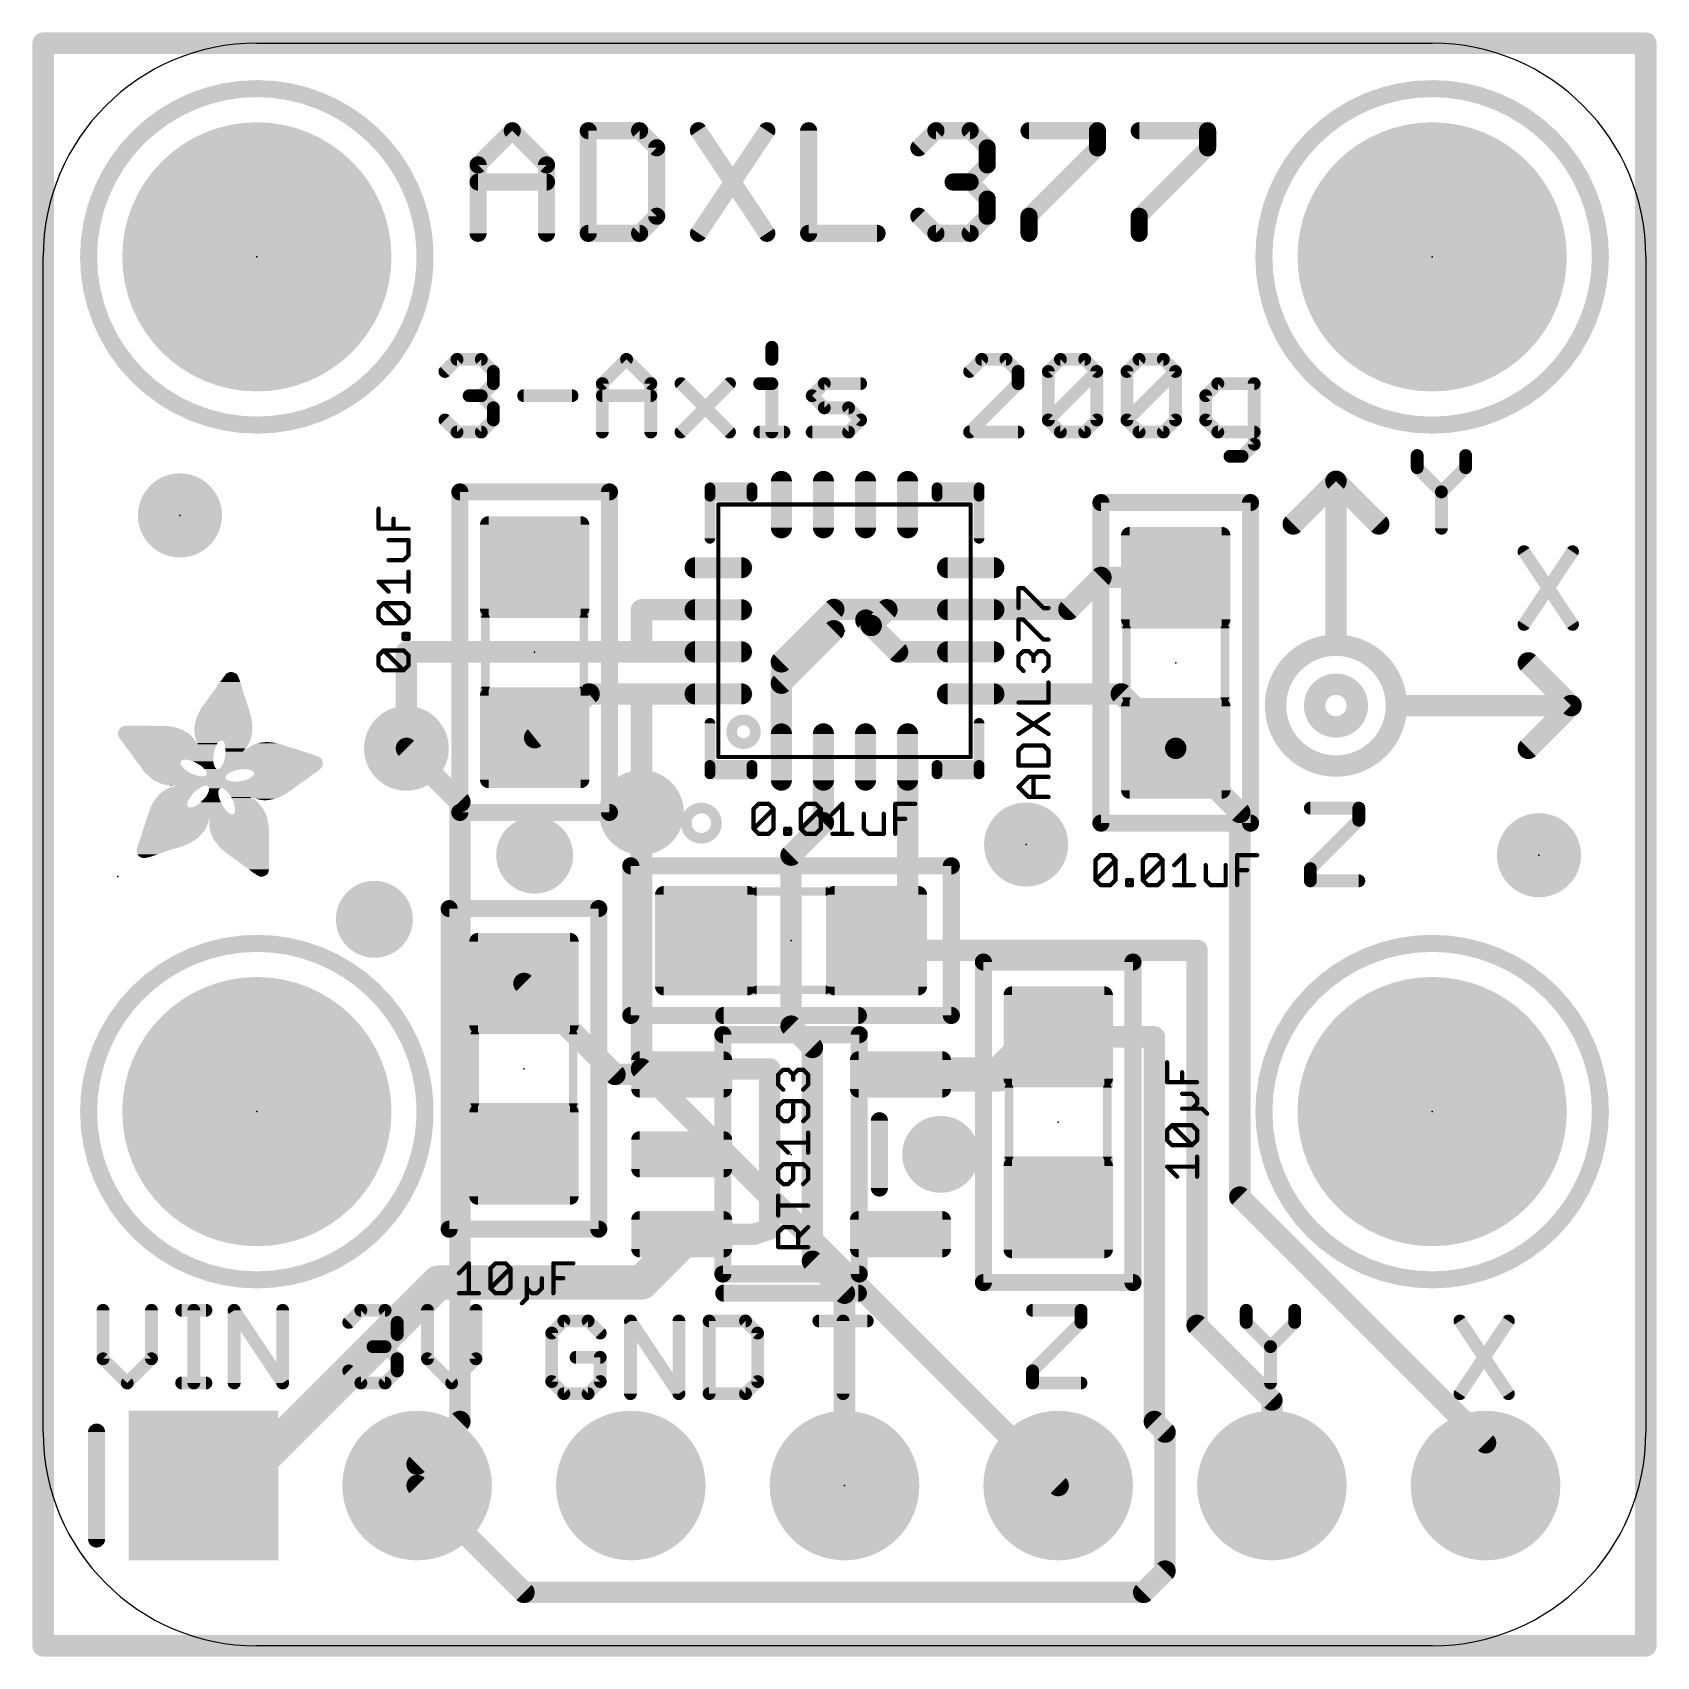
# Model space of a CAD drawing. Extents: x -1.8 to 17.6, y -13.6 to 5.7.
import ezdxf

# ---------------------------------------------------------------- set-up
doc = ezdxf.new("R2010")
doc.units = 0
for name, color, linetype in [('1', 12, 'CONTINUOUS'), ('16', 132, 'CONTINUOUS'), ('17', 110, 'CONTINUOUS'), ('18', 110, 'CONTINUOUS'), ('20', 53, 'CONTINUOUS'), ('21', 40, 'CONTINUOUS'), ('23', 40, 'CONTINUOUS'), ('27', 253, 'CONTINUOUS'), ('51', 253, 'CONTINUOUS')]:
    doc.layers.add(name, color=color, linetype=linetype)

# ---------------------------------------------------------------- blocks, each defined once
blk = doc.blocks.new('RECT')
blk.add_solid([(-0.5, -0.5), (0.5, -0.5), (-0.5, 0.5), (0.5, 0.5)])
blk = doc.blocks.new('RECT192000X208000R17')
at = {"const_width": 0.102}
blk.add_lwpolyline([(0.549, -0.548), (0.549, 0.548, 0.4142), (0.498, 0.599), (-0.498, 0.599, 0.4142), (-0.549, 0.548), (-0.549, -0.548, 0.4142), (-0.498, -0.599), (0.498, -0.599, 0.4142)], format="xyb", close=True, dxfattribs=at)
blk.add_solid([(-0.5234, -0.5734), (0.5234, -0.5734), (-0.5234, 0.5734), (0.5234, 0.5734)])
blk = doc.blocks.new('PIE')
at = {"const_width": 0.5}
blk.add_lwpolyline([(0, -0.25, 1), (0, 0.25, 1), (0, -0.25)], format="xyb", dxfattribs=at)
blk = doc.blocks.new('SQUAREP')
blk.add_solid([(-0.5, -0.5), (0.5, -0.5), (-0.5, 0.5), (0.5, 0.5)])
blk = doc.blocks.new('ROUNDP')
at = {"const_width": 0.5}
blk.add_lwpolyline([(0, -0.25, 1), (0, 0.25, 1), (0, -0.25)], format="xyb", dxfattribs=at)
blk = doc.blocks.new('RECT128000X40000R100')
at = {"const_width": 0.125}
blk.add_lwpolyline([(0.3375, 0), (0.3375, 0, 0.4142), (0.275, 0.0625), (-0.275, 0.0625, 0.4142), (-0.3375, 0), (-0.3375, 0, 0.4142), (-0.275, -0.0625), (0.275, -0.0625, 0.4142)], format="xyb", close=True, dxfattribs=at)
blk.add_solid([(-0.3004, -0.0254), (0.3004, -0.0254), (-0.3004, 0.0254), (0.3004, 0.0254)])
blk = doc.blocks.new('RECT88000X192000R37')
at = {"const_width": 0.1018}
blk.add_lwpolyline([(0.2241, -0.4982), (0.2241, 0.4982, 0.4142), (0.1733, 0.5491), (-0.1733, 0.5491, 0.4142), (-0.2241, 0.4982), (-0.2241, -0.4982, 0.4142), (-0.1733, -0.5491), (0.1733, -0.5491, 0.4142)], format="xyb", close=True, dxfattribs=at)
blk.add_solid([(-0.1987, -0.5237), (0.1987, -0.5237), (-0.1987, 0.5237), (0.1987, 0.5237)])
blk = doc.blocks.new('ROUNDV')
at = {"const_width": 0.5}
blk.add_lwpolyline([(0, -0.25, 1), (0, 0.25, 1), (0, -0.25)], format="xyb", dxfattribs=at)

msp = doc.modelspace()

# ---------------------------------------------------------------- linework, layer by layer
at = {"layer": '1'}
for points, const_width in [([(-1.6256, 5.6134), (17.4244, 5.6134)], 0.254), ([(-1.6256, -13.4366), (-1.6256, 5.6134)], 0.254), ([(17.4244, 5.6134), (17.4244, -13.4366)], 0.254), ([(10.5664, -1.1176), (10.9474, -0.7366)], 0.254), ([(10.9474, -0.7366), (11.8364, -0.7366)], 0.254), ([(5.4864, -1.6216), (5.4864, -1.1216)], 0.254), ([(6.399, -1.1216), (5.4864, -1.1216)], 0.254), ([(7.1494, -1.7406), (7.7724, -1.1176)], 0.254), ([(7.7724, -1.1176), (10.5664, -1.1176)], 0.254), ([(8.2169, -1.3081), (8.1534, -1.2446)], 0.254), ([(8.4034, -1.1216), (8.2169, -1.3081)], 0.254), ([(9.3998, -1.1216), (8.4034, -1.1216)], 0.254), ([(7.1494, -1.9946), (7.7724, -1.3716)], 0.254), ([(8.5304, -1.6216), (8.2169, -1.3081)], 0.254), ([(6.399, -1.6216), (2.6924, -1.6216)], 0.254), ([(2.6924, -1.6216), (2.6924, -2.7686)], 0.254), ([(6.399, -1.6216), (5.4864, -1.6216)], 0.254), ([(9.3998, -1.6216), (8.5304, -1.6216)], 0.254), ([(7.1494, -2.872), (7.1494, -1.7406)], 0.254), ([(7.1494, -2.872), (7.1494, -1.9946)], 0.254), ([(4.8634, -2.1216), (4.2164, -2.6416)], 0.254), ([(6.399, -2.1216), (4.8634, -2.1216)], 0.254), ([(6.399, -2.1216), (5.4864, -2.1216)], 0.254), ([(5.4864, -2.1216), (5.4864, -3.5306)], 0.254), ([(9.3998, -2.1216), (11.1894, -2.1216)], 0.254), ([(11.1894, -2.1216), (11.8364, -2.7686)], 0.254), ([(11.8364, -2.7686), (12.5984, -3.5306)], 0.254), ([(7.6494, -2.872), (7.6494, -3.6536)], 0.254), ([(8.6494, -2.872), (8.6494, -5.1696)], 0.254), ([(12.5984, -3.5306), (12.5984, -8.1026)], 0.254), ([(7.6494, -3.6536), (7.2644, -4.0386)], 0.254), ([(7.2644, -4.0386), (7.2644, -6.0706)], 0.254), ([(8.6494, -5.1696), (8.2804, -5.0546)], 0.254), ([(8.6494, -5.1696), (12.0904, -5.1696)], 0.254), ([(12.0904, -5.1696), (12.0904, -9.6266)], 0.254), ([(5.1714, -6.6446), (4.0894, -5.5626)], 0.254), ([(9.7384, -6.6446), (10.5664, -5.8166)], 0.4064), ([(10.5664, -5.8166), (10.4394, -6.1976)], 0.4064), ([(7.2644, -6.0706), (7.5184, -6.3246)], 0.254), ([(11.5824, -6.1976), (10.4394, -6.1976)], 0.254), ([(11.5824, -10.7696), (11.5824, -6.1976)], 0.254), ([(7.5184, -6.3246), (7.5184, -8.8646)], 0.254), ([(5.9643, -6.6446), (5.1714, -6.6446)], 0.254), ([(6.5383, -6.5786), (5.9643, -6.6446)], 0.254), ([(6.5024, -6.5786), (6.5383, -6.5786)], 0.254), ([(7.0104, -6.5786), (6.5383, -6.5786)], 0.254), ([(7.0104, -8.4836), (7.0104, -6.5786)], 0.254), ([(8.5645, -6.6446), (9.7384, -6.6446)], 0.4064), ([(12.5984, -8.1026), (15.5194, -11.0236)], 0.254), ([(5.4864, -9.1186), (6.0604, -8.5446)], 0.4064), ([(6.0604, -8.5446), (5.9643, -8.5446)], 0.4064), ([(5.9643, -8.5446), (6.8224, -8.5446)], 0.254), ([(6.8224, -8.5446), (7.0104, -8.4836)], 0.254), ([(7.5184, -8.8646), (7.8994, -9.2456)], 0.254), ([(3.0734, -9.1186), (0.6604, -11.5316)], 0.4064), ([(3.0734, -9.1186), (5.4864, -9.1186)], 0.4064), ([(7.8994, -9.2456), (7.8994, -11.5316)], 0.254), ([(12.0904, -9.6266), (12.9794, -10.5156)], 0.254), ([(12.9794, -10.5156), (12.9794, -11.5316)], 0.254), ([(11.5824, -10.7696), (11.7094, -10.8966)], 0.254), ([(11.7094, -10.8966), (11.7094, -12.5476)], 0.254), ([(15.5194, -11.0236), (15.5194, -11.5316)], 0.254), ([(0.6604, -11.5316), (0.2794, -11.5316)], 0.4064), ([(4.0894, -12.8016), (2.8194, -11.5316)], 0.254), ([(11.7094, -12.5476), (11.4554, -12.8016)], 0.254), ([(11.4554, -12.8016), (4.0894, -12.8016)], 0.254), ([(17.4244, -13.4366), (-1.6256, -13.4366)], 0.254)]:
    msp.add_lwpolyline(points, dxfattribs=dict(at, const_width=const_width))
for points, const_width in [([(-1.6256, 5.6769, 1), (-1.6256, 5.5499)], 0.127), ([(-1.5621, 5.6134, 1), (-1.6891, 5.6134)], 0.127), ([(17.4879, 5.6134, 1), (17.3609, 5.6134)], 0.127), ([(17.4244, 5.5499, 1), (17.4244, 5.6769)], 0.127), ([(10.9474, -0.6731, 1), (10.9474, -0.8001)], 0.127), ([(10.9923, -0.7815, 1), (10.9025, -0.6917)], 0.127), ([(11.8364, -0.8001, 1), (11.8364, -0.6731)], 0.127), ([(5.5499, -1.1216, 1), (5.4229, -1.1216)], 0.127), ([(5.4864, -1.0581, 1), (5.4864, -1.1851)], 0.127), ([(6.399, -1.1851, 1), (6.399, -1.0581)], 0.127), ([(7.7724, -1.0541, 1), (7.7724, -1.1811)], 0.127), ([(7.8173, -1.1625, 1), (7.7275, -1.0727)], 0.127), ([(8.1983, -1.1997, 1), (8.1085, -1.2895)], 0.127), ([(8.4034, -1.0581, 1), (8.4034, -1.1851)], 0.127), ([(8.4483, -1.1665, 1), (8.3585, -1.0767)], 0.127), ([(9.3998, -1.1851, 1), (9.3998, -1.0581)], 0.127), ([(10.5215, -1.0727, 1), (10.6113, -1.1625)], 0.127), ([(10.5664, -1.1811, 1), (10.5664, -1.0541)], 0.127), ([(7.8173, -1.4165, 1), (7.7275, -1.3267)], 0.127), ([(8.2618, -1.2632, 1), (8.172, -1.353)], 0.127), ([(8.172, -1.2632, 1), (8.2618, -1.353)], 0.127), ([(8.172, -1.353, 1), (8.2618, -1.2632)], 0.127), ([(2.6924, -1.5581, 1), (2.6924, -1.6851)], 0.127), ([(2.7559, -1.6216, 1), (2.6289, -1.6216)], 0.127), ([(5.4864, -1.5581, 1), (5.4864, -1.6851)], 0.127), ([(6.399, -1.6851, 1), (6.399, -1.5581)], 0.127), ([(6.399, -1.6851, 1), (6.399, -1.5581)], 0.127), ([(8.5304, -1.5581, 1), (8.5304, -1.6851)], 0.127), ([(8.4855, -1.6665, 1), (8.5753, -1.5767)], 0.127), ([(9.3998, -1.6851, 1), (9.3998, -1.5581)], 0.127), ([(5.4229, -1.6216, 1), (5.5499, -1.6216)], 0.127), ([(7.2129, -1.7406, 1), (7.0859, -1.7406)], 0.127), ([(7.1045, -1.6957, 1), (7.1943, -1.7855)], 0.127), ([(7.2129, -1.9946, 1), (7.0859, -1.9946)], 0.127), ([(7.1045, -1.9497, 1), (7.1943, -2.0395)], 0.127), ([(4.8634, -2.0581, 1), (4.8634, -2.1851)], 0.127), ([(4.9032, -2.1711, 1), (4.8236, -2.0721)], 0.127), ([(5.4864, -2.0581, 1), (5.4864, -2.1851)], 0.127), ([(5.5499, -2.1216, 1), (5.4229, -2.1216)], 0.127), ([(6.399, -2.1851, 1), (6.399, -2.0581)], 0.127), ([(6.399, -2.1851, 1), (6.399, -2.0581)], 0.127), ([(9.3998, -2.0581, 1), (9.3998, -2.1851)], 0.127), ([(11.2343, -2.0767, 1), (11.1445, -2.1665)], 0.127), ([(11.1894, -2.1851, 1), (11.1894, -2.0581)], 0.127), ([(4.1766, -2.5921, 1), (4.2562, -2.6911)], 0.127), ([(11.8813, -2.7237, 1), (11.7915, -2.8135)], 0.127), ([(11.7915, -2.8135, 1), (11.8813, -2.7237)], 0.127), ([(2.6289, -2.7686, 1), (2.7559, -2.7686)], 0.127), ([(7.0859, -2.872, 1), (7.2129, -2.872)], 0.127), ([(7.0859, -2.872, 1), (7.2129, -2.872)], 0.127), ([(7.7129, -2.872, 1), (7.5859, -2.872)], 0.127), ([(8.7129, -2.872, 1), (8.5859, -2.872)], 0.127), ([(5.4229, -3.5306, 1), (5.5499, -3.5306)], 0.127), ([(12.6619, -3.5306, 1), (12.5349, -3.5306)], 0.127), ([(12.5535, -3.5755, 1), (12.6433, -3.4857)], 0.127), ([(7.5859, -3.6536, 1), (7.7129, -3.6536)], 0.127), ([(7.6943, -3.6985, 1), (7.6045, -3.6087)], 0.127), ([(7.3279, -4.0386, 1), (7.2009, -4.0386)], 0.127), ([(7.2195, -3.9937, 1), (7.3093, -4.0835)], 0.127), ([(8.2993, -4.994, 1), (8.2615, -5.1152)], 0.127), ([(8.6494, -5.1061, 1), (8.6494, -5.2331)], 0.127), ([(8.5859, -5.1696, 1), (8.7129, -5.1696)], 0.127), ([(8.6305, -5.2302, 1), (8.6683, -5.109)], 0.127), ([(12.1539, -5.1696, 1), (12.0269, -5.1696)], 0.127), ([(12.0904, -5.2331, 1), (12.0904, -5.1061)], 0.127), ([(4.1343, -5.5177, 1), (4.0445, -5.6075)], 0.127), ([(10.6628, -5.8487, 1), (10.47, -5.7845)], 0.2032), ([(10.6382, -5.8884, 1), (10.4946, -5.7448)], 0.2032), ([(7.3093, -6.0257, 1), (7.2195, -6.1155)], 0.127), ([(7.2009, -6.0706, 1), (7.3279, -6.0706)], 0.127), ([(10.343, -6.1655, 1), (10.5358, -6.2297)], 0.2032), ([(10.4394, -6.1341, 1), (10.4394, -6.2611)], 0.127), ([(11.6459, -6.1976, 1), (11.5189, -6.1976)], 0.127), ([(11.5824, -6.2611, 1), (11.5824, -6.1341)], 0.127), ([(7.5819, -6.3246, 1), (7.4549, -6.3246)], 0.127), ([(7.4735, -6.3695, 1), (7.5633, -6.2797)], 0.127), ([(5.1714, -6.5811, 1), (5.1714, -6.7081)], 0.127), ([(5.1265, -6.6895, 1), (5.2163, -6.5997)], 0.127), ([(5.957, -6.5815, 1), (5.9716, -6.7077)], 0.127), ([(5.9643, -6.7081, 1), (5.9643, -6.5811)], 0.127), ([(6.5024, -6.5151, 1), (6.5024, -6.6421)], 0.127), ([(6.5383, -6.5151, 1), (6.5383, -6.6421)], 0.127), ([(6.5456, -6.6417, 1), (6.531, -6.5155)], 0.127), ([(6.5383, -6.6421, 1), (6.5383, -6.5151)], 0.127), ([(7.0739, -6.5786, 1), (6.9469, -6.5786)], 0.127), ([(7.0104, -6.6421, 1), (7.0104, -6.5151)], 0.127), ([(8.5645, -6.543, 1), (8.5645, -6.7462)], 0.2032), ([(9.6666, -6.5728, 1), (9.8102, -6.7164)], 0.2032), ([(9.7384, -6.7462, 1), (9.7384, -6.543)], 0.2032), ([(12.6433, -8.0577, 1), (12.5535, -8.1475)], 0.127), ([(12.5349, -8.1026, 1), (12.6619, -8.1026)], 0.127), ([(5.9643, -8.443, 1), (5.9643, -8.6462)], 0.2032), ([(5.9643, -8.4811, 1), (5.9643, -8.6081)], 0.127), ([(6.1322, -8.6164, 1), (5.9886, -8.4728)], 0.2032), ([(6.0604, -8.6462, 1), (6.0604, -8.443)], 0.2032), ([(6.8028, -8.4842, 1), (6.842, -8.605)], 0.127), ([(6.8224, -8.6081, 1), (6.8224, -8.4811)], 0.127), ([(6.9469, -8.4836, 1), (7.0739, -8.4836)], 0.127), ([(7.03, -8.544, 1), (6.9908, -8.4232)], 0.127), ([(7.5633, -8.8197, 1), (7.4735, -8.9095)], 0.127), ([(7.4549, -8.8646, 1), (7.5819, -8.8646)], 0.127), ([(3.0734, -9.017, 1), (3.0734, -9.2202)], 0.2032), ([(3.1452, -9.1904, 1), (3.0016, -9.0468)], 0.2032), ([(5.4146, -9.0468, 1), (5.5582, -9.1904)], 0.2032), ([(5.4864, -9.2202, 1), (5.4864, -9.017)], 0.2032), ([(7.9629, -9.2456, 1), (7.8359, -9.2456)], 0.127), ([(7.8545, -9.2905, 1), (7.9443, -9.2007)], 0.127), ([(12.1353, -9.5817, 1), (12.0455, -9.6715)], 0.127), ([(12.0269, -9.6266, 1), (12.1539, -9.6266)], 0.127), ([(13.0429, -10.5156, 1), (12.9159, -10.5156)], 0.127), ([(12.9345, -10.5605, 1), (13.0243, -10.4707)], 0.127), ([(11.6273, -10.7247, 1), (11.5375, -10.8145)], 0.127), ([(11.5189, -10.7696, 1), (11.6459, -10.7696)], 0.127), ([(11.7729, -10.8966, 1), (11.6459, -10.8966)], 0.127), ([(11.6645, -10.9415, 1), (11.7543, -10.8517)], 0.127), ([(15.5829, -11.0236, 1), (15.4559, -11.0236)], 0.127), ([(15.4745, -11.0685, 1), (15.5643, -10.9787)], 0.127), ([(0.2794, -11.43, 1), (0.2794, -11.6332)], 0.2032), ([(0.5886, -11.4598, 1), (0.7322, -11.6034)], 0.2032), ([(0.6604, -11.6332, 1), (0.6604, -11.43)], 0.2032), ([(2.8643, -11.4867, 1), (2.7745, -11.5765)], 0.127), ([(7.8359, -11.5316, 1), (7.9629, -11.5316)], 0.127), ([(12.9159, -11.5316, 1), (13.0429, -11.5316)], 0.127), ([(15.4559, -11.5316, 1), (15.5829, -11.5316)], 0.127), ([(11.6459, -12.5476, 1), (11.7729, -12.5476)], 0.127), ([(11.7543, -12.5925, 1), (11.6645, -12.5027)], 0.127), ([(4.0894, -12.7381, 1), (4.0894, -12.8651)], 0.127), ([(4.0445, -12.8465, 1), (4.1343, -12.7567)], 0.127), ([(11.4105, -12.7567, 1), (11.5003, -12.8465)], 0.127), ([(11.4554, -12.8651, 1), (11.4554, -12.7381)], 0.127), ([(-1.6256, -13.3731, 1), (-1.6256, -13.5001)], 0.127), ([(17.4244, -13.5001, 1), (17.4244, -13.3731)], 0.127), ([(-1.6891, -13.4366, 1), (-1.5621, -13.4366)], 0.127), ([(17.3609, -13.4366, 1), (17.4879, -13.4366)], 0.127)]:
    msp.add_lwpolyline(points, format="xyb", dxfattribs=dict(at, const_width=const_width))
at = {"layer": '16', "const_width": 0.254}
for points in [[(-1.6256, 5.6134), (17.4244, 5.6134)], [(-1.6256, -13.4366), (-1.6256, 5.6134)], [(17.4244, 5.6134), (17.4244, -13.4366)], [(2.6924, -2.7686), (3.3274, -3.4036)], [(3.3274, -3.4036), (3.3274, -10.7696)], [(5.4864, -6.5786), (5.4864, -3.5306)], [(10.4394, -11.5316), (5.4864, -6.5786)], [(3.3274, -10.7696), (2.8194, -11.2776)], [(2.8194, -11.2776), (2.8194, -11.5316)], [(17.4244, -13.4366), (-1.6256, -13.4366)]]:
    msp.add_lwpolyline(points, dxfattribs=at)
at = {"layer": '16', "const_width": 0.127}
for points in [[(-1.6256, 5.6769, 1), (-1.6256, 5.5499)], [(-1.5621, 5.6134, 1), (-1.6891, 5.6134)], [(17.4879, 5.6134, 1), (17.3609, 5.6134)], [(17.4244, 5.5499, 1), (17.4244, 5.6769)], [(2.7373, -2.7237, 1), (2.6475, -2.8135)], [(3.3909, -3.4036, 1), (3.2639, -3.4036)], [(3.2825, -3.4485, 1), (3.3723, -3.3587)], [(5.5499, -3.5306, 1), (5.4229, -3.5306)], [(5.5313, -6.5337, 1), (5.4415, -6.6235)], [(5.4229, -6.5786, 1), (5.5499, -6.5786)], [(3.2639, -10.7696, 1), (3.3909, -10.7696)], [(3.3723, -10.8145, 1), (3.2825, -10.7247)], [(2.8829, -11.2776, 1), (2.7559, -11.2776)], [(2.7745, -11.2327, 1), (2.8643, -11.3225)], [(2.7559, -11.5316, 1), (2.8829, -11.5316)], [(10.3945, -11.5765, 1), (10.4843, -11.4867)], [(-1.6256, -13.3731, 1), (-1.6256, -13.5001)], [(17.4244, -13.5001, 1), (17.4244, -13.3731)], [(-1.6891, -13.4366, 1), (-1.5621, -13.4366)], [(17.3609, -13.4366, 1), (17.4879, -13.4366)]]:
    msp.add_lwpolyline(points, format="xyb", dxfattribs=at)
at = {"layer": '20'}
for p, q in [((0.9144, 5.6134), (14.8844, 5.6134)), ((-1.6256, -10.8966), (-1.6256, 3.0734)), ((17.4244, 3.0734), (17.4244, -10.8966)), ((14.8844, -13.4366), (0.9144, -13.4366))]:
    msp.add_line(p, q, dxfattribs=at)
for centre, start, end in [((0.9144, 3.0734), 90, 180), ((14.8844, 3.0734), 0, 90), ((0.9144, -10.8966), 180, 270), ((14.8844, -10.8966), 270, 0)]:
    msp.add_arc(centre, 2.54, start, end, dxfattribs=at)
at = {"layer": '21'}
for points, const_width in [([(0.9144, 1.0734, 1), (0.9144, 5.0734, 1), (0.9144, 1.0734)], 0.2032), ([(14.8844, 1.0734, 1), (14.8844, 5.0734, 1), (14.8844, 1.0734)], 0.2032), ([(3.9866, 4.609, 1), (3.9148, 4.5371)], 0.1016), ([(3.9866, 4.5371, 1), (3.9148, 4.609)], 0.1016), ([(4.9045, 4.573, 1), (4.8029, 4.573)], 0.1016), ([(4.8537, 4.6238, 1), (4.8537, 4.5222)], 0.1016), ([(5.4997, 4.609, 1), (5.4279, 4.5371)], 0.1016), ([(5.4638, 4.5222, 1), (5.4638, 4.6238)], 0.1016), ([(6.2057, 4.6012, 1), (6.1211, 4.5449)], 0.1016), ([(7.0192, 4.5449, 1), (6.9346, 4.6012)], 0.1016), ([(7.5239, 4.573, 1), (7.4223, 4.573)], 0.1016), ([(8.9862, 4.6238, 1), (8.9862, 4.5222)], 0.1016), ([(9.0221, 4.5371, 1), (8.9503, 4.609)], 0.1016), ([(9.4289, 4.609, 1), (9.3571, 4.5371)], 0.1016), ([(9.393, 4.5222, 1), (9.393, 4.6238)], 0.1016), ([(10.0926, 4.6238, 1), (10.0926, 4.5222)], 0.1016), ([(10.9569, 4.573, 1), (10.8553, 4.573)], 0.1016), ([(10.9061, 4.5222, 1), (10.9061, 4.6238)], 0.1016), ([(11.4023, 4.6238, 1), (11.4023, 4.5222)], 0.1016), ([(12.2666, 4.573, 1), (12.165, 4.573)], 0.1016), ([(12.2158, 4.5222, 1), (12.2158, 4.6238)], 0.1016), ([(5.718, 4.3697, 1), (5.6164, 4.3697)], 0.1016), ([(5.6313, 4.3337, 1), (5.7031, 4.4056)], 0.1016), ([(8.7469, 4.4056, 1), (8.8188, 4.3337)], 0.1016), ([(9.6472, 4.3697, 1), (9.5456, 4.3697)], 0.1016), ([(9.5604, 4.3337, 1), (9.6323, 4.4056)], 0.1016), ([(10.942, 4.3337, 1), (10.8702, 4.4056)], 0.1016), ([(12.2517, 4.3337, 1), (12.1799, 4.4056)], 0.1016), ([(3.508, 4.2022, 1), (3.5799, 4.1304)], 0.1016), ([(3.5948, 4.1663, 1), (3.4932, 4.1663)], 0.1016), ([(4.4082, 4.1663, 1), (4.3067, 4.1663)], 0.1016), ([(4.3215, 4.1304, 1), (4.3934, 4.2022)], 0.1016), ([(9.6323, 4.1304, 1), (9.5604, 4.2022)], 0.1016), ([(10.8553, 4.3697, 1), (10.9569, 4.3697)], 0.1016), ([(12.165, 4.3697, 1), (12.2666, 4.3697)], 0.1016), ([(3.544, 4.0137, 1), (3.544, 3.9121)], 0.1016), ([(4.3575, 3.9121, 1), (4.3575, 4.0137)], 0.1016), ([(9.1896, 4.0137, 1), (9.1896, 3.9121)], 0.1016), ([(9.4289, 3.9988, 1), (9.3571, 3.927)], 0.1016), ([(9.393, 3.9121, 1), (9.393, 4.0137)], 0.1016), ([(9.5456, 4.1663, 1), (9.6472, 4.1663)], 0.1016), ([(9.3571, 3.9988, 1), (9.4289, 3.927)], 0.1016), ([(9.6472, 3.7595, 1), (9.5456, 3.7595)], 0.1016), ([(9.5604, 3.7236, 1), (9.6323, 3.7955)], 0.1016), ([(5.6164, 3.5562, 1), (5.718, 3.5562)], 0.1016), ([(5.7031, 3.5203, 1), (5.6313, 3.5921)], 0.1016), ([(8.8188, 3.5921, 1), (8.7469, 3.5203)], 0.1016), ([(9.5456, 3.5562, 1), (9.6472, 3.5562)], 0.1016), ([(9.6323, 3.5203, 1), (9.5604, 3.5921)], 0.1016), ([(10.1434, 3.5562, 1), (10.0418, 3.5562)], 0.1016), ([(10.0567, 3.5921, 1), (10.1285, 3.5203)], 0.1016), ([(11.4531, 3.5562, 1), (11.3515, 3.5562)], 0.1016), ([(11.3664, 3.5921, 1), (11.4382, 3.5203)], 0.1016), ([(3.4932, 3.3528, 1), (3.5948, 3.3528)], 0.1016), ([(4.3067, 3.3528, 1), (4.4082, 3.3528)], 0.1016), ([(4.8537, 3.4036, 1), (4.8537, 3.302)], 0.1016), ([(4.8029, 3.3528, 1), (4.9045, 3.3528)], 0.1016), ([(5.4279, 3.3887, 1), (5.4997, 3.3169)], 0.1016), ([(5.4638, 3.302, 1), (5.4638, 3.4036)], 0.1016), ([(6.1211, 3.381, 1), (6.2057, 3.3246)], 0.1016), ([(6.9346, 3.3246, 1), (7.0192, 3.381)], 0.1016), ([(7.4731, 3.4036, 1), (7.4731, 3.302)], 0.1016), ([(7.4223, 3.3528, 1), (7.5239, 3.3528)], 0.1016), ([(8.2866, 3.302, 1), (8.2866, 3.4036)], 0.1016), ([(8.9862, 3.4036, 1), (8.9862, 3.302)], 0.1016), ([(8.9503, 3.3169, 1), (9.0221, 3.3887)], 0.1016), ([(9.3571, 3.3887, 1), (9.4289, 3.3169)], 0.1016), ([(9.393, 3.302, 1), (9.393, 3.4036)], 0.1016), ([(10.0418, 3.3528, 1), (10.1434, 3.3528)], 0.1016), ([(11.3515, 3.3528, 1), (11.4531, 3.3528)], 0.1016), ([(3.2937, 1.893, 1), (3.2937, 1.8168)], 0.0762), ([(3.3206, 1.828, 1), (3.2667, 1.8819)], 0.0762), ([(3.6087, 1.8819, 1), (3.5548, 1.828)], 0.0762), ([(3.5818, 1.8168, 1), (3.5818, 1.893)], 0.0762), ([(5.3357, 1.8819, 1), (5.2818, 1.828)], 0.0762), ([(5.3357, 1.828, 1), (5.2818, 1.8819)], 0.0762), ([(7.0738, 1.999, 1), (6.9976, 1.999)], 0.0762), ([(9.5304, 1.893, 1), (9.5304, 1.8168)], 0.0762), ([(9.5574, 1.828, 1), (9.5035, 1.8819)], 0.0762), ([(9.8455, 1.8819, 1), (9.7916, 1.828)], 0.0762), ([(9.8186, 1.8168, 1), (9.8186, 1.893)], 0.0762), ([(10.466, 1.893, 1), (10.466, 1.8168)], 0.0762), ([(10.4929, 1.828, 1), (10.439, 1.8819)], 0.0762), ([(10.781, 1.8819, 1), (10.7271, 1.828)], 0.0762), ([(10.7541, 1.8168, 1), (10.7541, 1.893)], 0.0762), ([(11.4015, 1.893, 1), (11.4015, 1.8168)], 0.0762), ([(11.4284, 1.828, 1), (11.3745, 1.8819)], 0.0762), ([(11.7165, 1.8819, 1), (11.6627, 1.828)], 0.0762), ([(11.6896, 1.8168, 1), (11.6896, 1.893)], 0.0762), ([(3.1227, 1.7378, 1), (3.1765, 1.6839)], 0.0762), ([(3.7639, 1.7109, 1), (3.6877, 1.7109)], 0.0762), ([(3.6989, 1.6839, 1), (3.7528, 1.7378)], 0.0762), ([(6.9976, 1.8549, 1), (7.0738, 1.8549)], 0.0762), ([(9.3594, 1.7378, 1), (9.4133, 1.6839)], 0.0762), ([(10.0007, 1.7109, 1), (9.9245, 1.7109)], 0.0762), ([(9.9357, 1.6839, 1), (9.9896, 1.7378)], 0.0762), ([(10.36, 1.7109, 1), (10.2838, 1.7109)], 0.0762), ([(10.295, 1.7378, 1), (10.3489, 1.6839)], 0.0762), ([(10.9362, 1.7109, 1), (10.86, 1.7109)], 0.0762), ([(10.9251, 1.6839, 1), (10.8712, 1.7378)], 0.0762), ([(10.8712, 1.6839, 1), (10.9251, 1.7378)], 0.0762), ([(11.2955, 1.7109, 1), (11.2193, 1.7109)], 0.0762), ([(11.2305, 1.7378, 1), (11.2844, 1.6839)], 0.0762), ([(11.8718, 1.7109, 1), (11.7956, 1.7109)], 0.0762), ([(11.8606, 1.6839, 1), (11.8067, 1.7378)], 0.0762), ([(11.8067, 1.6839, 1), (11.8606, 1.7378)], 0.0762), ([(3.6877, 1.5668, 1), (3.7639, 1.5668)], 0.0762), ([(3.7528, 1.5399, 1), (3.6989, 1.5938)], 0.0762), ([(5.0587, 1.5668, 1), (4.9825, 1.5668)], 0.0762), ([(4.9937, 1.5938, 1), (5.0476, 1.5399)], 0.0762), ([(5.635, 1.5668, 1), (5.5588, 1.5668)], 0.0762), ([(5.5699, 1.5399, 1), (5.6238, 1.5938)], 0.0762), ([(5.9831, 1.5938, 1), (5.9292, 1.5399)], 0.0762), ([(6.5593, 1.5399, 1), (6.5054, 1.5938)], 0.0762), ([(6.8917, 1.6049, 1), (6.8917, 1.5287)], 0.0762), ([(7.0738, 1.5668, 1), (6.9976, 1.5668)], 0.0762), ([(7.0357, 1.5287, 1), (7.0357, 1.6049)], 0.0762), ([(7.6594, 1.6049, 1), (7.6594, 1.5287)], 0.0762), ([(7.6864, 1.5399, 1), (7.6325, 1.5938)], 0.0762), ([(8.0916, 1.5287, 1), (8.0916, 1.6049)], 0.0762), ([(9.9245, 1.5668, 1), (10.0007, 1.5668)], 0.0762), ([(9.9896, 1.5399, 1), (9.9357, 1.5938)], 0.0762), ([(12.337, 1.6049, 1), (12.337, 1.5287)], 0.0762), ([(12.3639, 1.5399, 1), (12.3101, 1.5938)], 0.0762), ([(12.8073, 1.5668, 1), (12.7311, 1.5668)], 0.0762), ([(12.7692, 1.5287, 1), (12.7692, 1.6049)], 0.0762), ([(3.4377, 1.4609, 1), (3.4377, 1.3847)], 0.0762), ([(3.6087, 1.4497, 1), (3.5548, 1.3958)], 0.0762), ([(3.5548, 1.4497, 1), (3.6087, 1.3958)], 0.0762), ([(3.5818, 1.3847, 1), (3.5818, 1.4609)], 0.0762), ([(3.7639, 1.2787, 1), (3.6877, 1.2787)], 0.0762), ([(4.0851, 1.4609, 1), (4.0851, 1.3847)], 0.0762), ([(4.6613, 1.3847, 1), (4.6613, 1.4609)], 0.0762), ([(5.0206, 1.4609, 1), (5.0206, 1.3847)], 0.0762), ([(5.5969, 1.3847, 1), (5.5969, 1.4609)], 0.0762), ([(7.5423, 1.4497, 1), (7.4884, 1.3958)], 0.0762), ([(7.4884, 1.4497, 1), (7.5423, 1.3958)], 0.0762), ([(7.6594, 1.3168, 1), (7.6594, 1.2406)], 0.0762), ([(7.9745, 1.3057, 1), (7.9206, 1.2518)], 0.0762), ([(7.9475, 1.2406, 1), (7.9475, 1.3168)], 0.0762), ([(12.231, 1.4228, 1), (12.1548, 1.4228)], 0.0762), ([(12.166, 1.4497, 1), (12.2199, 1.3958)], 0.0762), ([(3.1765, 1.1616, 1), (3.1227, 1.1077)], 0.0762), ([(3.6877, 1.1347, 1), (3.7639, 1.1347)], 0.0762), ([(3.6989, 1.2518, 1), (3.7528, 1.3057)], 0.0762), ([(3.7528, 1.1077, 1), (3.6989, 1.1616)], 0.0762), ([(7.6325, 1.2518, 1), (7.6864, 1.3057)], 0.0762), ([(8.1185, 1.1077, 1), (8.0646, 1.1616)], 0.0762), ([(8.0646, 1.1077, 1), (8.1185, 1.1616)], 0.0762), ([(10.3489, 1.1616, 1), (10.295, 1.1077)], 0.0762), ([(10.295, 1.1616, 1), (10.3489, 1.1077)], 0.0762), ([(10.2838, 1.1347, 1), (10.36, 1.1347)], 0.0762), ([(10.86, 1.1347, 1), (10.9362, 1.1347)], 0.0762), ([(10.9251, 1.1077, 1), (10.8712, 1.1616)], 0.0762), ([(11.2844, 1.1616, 1), (11.2305, 1.1077)], 0.0762), ([(11.2305, 1.1616, 1), (11.2844, 1.1077)], 0.0762), ([(11.2193, 1.1347, 1), (11.2955, 1.1347)], 0.0762), ([(11.7956, 1.1347, 1), (11.8718, 1.1347)], 0.0762), ([(11.8606, 1.1077, 1), (11.8067, 1.1616)], 0.0762), ([(12.2199, 1.1616, 1), (12.166, 1.1077)], 0.0762), ([(12.1548, 1.1347, 1), (12.231, 1.1347)], 0.0762), ([(3.2937, 1.0287, 1), (3.2937, 0.9525)], 0.0762), ([(3.2667, 0.9637, 1), (3.3206, 1.0175)], 0.0762), ([(3.5548, 1.0175, 1), (3.6087, 0.9637)], 0.0762), ([(3.5818, 0.9525, 1), (3.5818, 1.0287)], 0.0762), ([(4.9825, 0.9906, 1), (5.0587, 0.9906)], 0.0762), ([(5.5588, 0.9906, 1), (5.635, 0.9906)], 0.0762), ([(5.9292, 1.0175, 1), (5.9831, 0.9637)], 0.0762), ([(6.5054, 0.9637, 1), (6.5593, 1.0175)], 0.0762), ([(6.8917, 1.0287, 1), (6.8917, 0.9525)], 0.0762), ([(6.9976, 0.9906, 1), (7.0738, 0.9906)], 0.0762), ([(7.1798, 0.9525, 1), (7.1798, 1.0287)], 0.0762), ([(7.5154, 1.0287, 1), (7.5154, 0.9525)], 0.0762), ([(7.9206, 1.0175, 1), (7.9745, 0.9637)], 0.0762), ([(7.9475, 0.9525, 1), (7.9475, 1.0287)], 0.0762), ([(9.3864, 1.0287, 1), (9.3864, 0.9525)], 0.0762), ([(9.3594, 1.0175, 1), (9.4133, 0.9637)], 0.0762), ([(9.9626, 0.9525, 1), (9.9626, 1.0287)], 0.0762), ([(10.466, 1.0287, 1), (10.466, 0.9525)], 0.0762), ([(10.439, 0.9637, 1), (10.4929, 1.0175)], 0.0762), ([(10.7271, 1.0175, 1), (10.781, 0.9637)], 0.0762), ([(10.7541, 0.9525, 1), (10.7541, 1.0287)], 0.0762), ([(11.4015, 1.0287, 1), (11.4015, 0.9525)], 0.0762), ([(11.3745, 0.9637, 1), (11.4284, 1.0175)], 0.0762), ([(11.6627, 1.0175, 1), (11.7165, 0.9637)], 0.0762), ([(11.6896, 0.9525, 1), (11.6896, 1.0287)], 0.0762), ([(12.337, 1.0287, 1), (12.337, 0.9525)], 0.0762), ([(12.3101, 0.9637, 1), (12.3639, 1.0175)], 0.0762), ([(12.7692, 0.9525, 1), (12.7692, 1.0287)], 0.0762), ([(12.4811, 0.7406, 1), (12.4811, 0.6644)], 0.0762), ([(12.6251, 0.6644, 1), (12.6251, 0.7406)], 0.0762), ([(12.7311, 0.8465, 1), (12.8073, 0.8465)], 0.0762), ([(12.7961, 0.8196, 1), (12.7422, 0.8735)], 0.0762), ([(14.7447, 0.7119, 1), (14.6685, 0.7119)], 0.0762), ([(15.3209, 0.7119, 1), (15.2447, 0.7119)], 0.0762), ([(12.5982, 0.7294, 1), (12.6521, 0.6755)], 0.0762), ([(14.7335, 0.5948, 1), (14.6797, 0.5409)], 0.0762), ([(14.6685, 0.5679, 1), (14.7447, 0.5679)], 0.0762), ([(15.2447, 0.5679, 1), (15.3209, 0.5679)], 0.0762), ([(15.3098, 0.5409, 1), (15.2559, 0.5948)], 0.0762), ([(6.2994, 0.3602, 1), (6.2994, 0.2967)], 0.0635), ([(6.3312, 0.3284, 1), (6.2677, 0.3284)], 0.0635), ([(6.8312, 0.3284, 1), (6.7677, 0.3284)], 0.0635), ([(6.7994, 0.2967, 1), (6.7994, 0.3602)], 0.0635), ([(9.0312, 0.3284, 1), (8.9676, 0.3284)], 0.0635), ([(8.9994, 0.3602, 1), (8.9994, 0.2967)], 0.0635), ([(9.5312, 0.3284, 1), (9.4676, 0.3284)], 0.0635), ([(9.4994, 0.2967, 1), (9.4994, 0.3602)], 0.0635), ([(13.8049, 0.4064, 1), (13.6779, 0.4064)], 0.127), ([(13.7863, 0.4513, 1), (13.6965, 0.3615)], 0.127), ([(13.7863, 0.3615, 1), (13.6965, 0.4513)], 0.127), ([(3.3782, 0.2794, 1), (3.2766, 0.2794)], 0.1016), ([(3.3274, 0.3302, 1), (3.3274, 0.2286)], 0.1016), ([(5.1562, 0.2794, 1), (5.0546, 0.2794)], 0.1016), ([(5.1054, 0.2286, 1), (5.1054, 0.3302)], 0.1016), ([(6.3312, 0.2284, 1), (6.2677, 0.2284)], 0.0635), ([(6.2677, 0.2284, 1), (6.3312, 0.2284)], 0.0635), ([(6.2994, 0.2601, 1), (6.2994, 0.1967)], 0.0635), ([(6.7677, 0.2284, 1), (6.8312, 0.2284)], 0.0635), ([(6.7994, 0.1967, 1), (6.7994, 0.2601)], 0.0635), ([(8.9676, 0.2284, 1), (9.0312, 0.2284)], 0.0635), ([(8.9994, 0.2601, 1), (8.9994, 0.1967)], 0.0635), ([(9.5312, 0.2284, 1), (9.4676, 0.2284)], 0.0635), ([(9.4676, 0.2284, 1), (9.5312, 0.2284)], 0.0635), ([(9.4994, 0.1967, 1), (9.4994, 0.2601)], 0.0635), ([(10.9982, 0.1524, 1), (10.8966, 0.1524)], 0.1016), ([(10.9474, 0.2032, 1), (10.9474, 0.1016)], 0.1016), ([(12.7762, 0.1524, 1), (12.6746, 0.1524)], 0.1016), ([(12.7254, 0.1016, 1), (12.7254, 0.2032)], 0.1016), ([(15.0328, 0.2798, 1), (14.9566, 0.2798)], 0.0762), ([(14.9678, 0.3067, 1), (15.0217, 0.2528)], 0.0762), ([(14.9678, 0.2528, 1), (15.0217, 0.3067)], 0.0762), ([(13.1885, -0.0567, 1), (13.2783, -0.1465)], 0.127), ([(14.2045, -0.1465, 1), (14.2943, -0.0567)], 0.127), ([(14.9566, -0.1524, 1), (15.0328, -0.1524)], 0.0762), ([(6.2677, -0.2716, 1), (6.3312, -0.2716)], 0.0635), ([(9.4676, -0.2716, 1), (9.5312, -0.2716)], 0.0635), ([(16.0083, -0.4099, 1), (15.9449, -0.4522)], 0.0762), ([(16.5845, -0.4522, 1), (16.5211, -0.4099)], 0.0762), ([(15.9449, -1.2743, 1), (16.0083, -1.3165)], 0.0762), ([(16.5211, -1.3165, 1), (16.5845, -1.2743)], 0.0762), ([(13.7414, -2.979, 1), (13.7414, -1.5422, 1), (13.7414, -2.979)], 0.254), ([(13.6779, -1.4986, 1), (13.8049, -1.4986)], 0.127), ([(16.0723, -1.7077, 1), (15.9825, -1.7975)], 0.127), ([(13.7414, -2.5146, 1), (13.7414, -2.0066, 1), (13.7414, -2.5146)], 0.254), ([(14.5034, -2.1971, 1), (14.5034, -2.3241)], 0.127), ([(16.5803, -2.3055, 1), (16.4905, -2.2157)], 0.127), ([(16.4905, -2.3055, 1), (16.5803, -2.2157)], 0.127), ([(16.5354, -2.3241, 1), (16.5354, -2.1971)], 0.127), ([(6.3312, -2.4716, 1), (6.2677, -2.4716)], 0.0635), ([(9.5312, -2.4716, 1), (9.4676, -2.4716)], 0.0635), ([(15.9825, -2.7237, 1), (16.0723, -2.8135)], 0.127), ([(6.2994, -2.9398, 1), (6.2994, -3.0034)], 0.0635), ([(6.3312, -2.9716, 1), (6.2677, -2.9716)], 0.0635), ([(6.2677, -2.9716, 1), (6.3312, -2.9716)], 0.0635), ([(6.2994, -3.0398, 1), (6.2994, -3.1034)], 0.0635), ([(6.2677, -3.0716, 1), (6.3312, -3.0716)], 0.0635), ([(6.8312, -2.9716, 1), (6.7677, -2.9716)], 0.0635), ([(6.7677, -3.0716, 1), (6.8312, -3.0716)], 0.0635), ([(6.7994, -3.0034, 1), (6.7994, -2.9398)], 0.0635), ([(6.7994, -3.1034, 1), (6.7994, -3.0398)], 0.0635), ([(9.0312, -2.9716, 1), (8.9676, -2.9716)], 0.0635), ([(8.9994, -2.9398, 1), (8.9994, -3.0034)], 0.0635), ([(8.9994, -3.0398, 1), (8.9994, -3.1034)], 0.0635), ([(8.9676, -3.0716, 1), (9.0312, -3.0716)], 0.0635), ([(9.5312, -2.9716, 1), (9.4676, -2.9716)], 0.0635), ([(9.4676, -2.9716, 1), (9.5312, -2.9716)], 0.0635), ([(9.4676, -3.0716, 1), (9.5312, -3.0716)], 0.0635), ([(9.4994, -3.0034, 1), (9.4994, -2.9398)], 0.0635), ([(9.4994, -3.1034, 1), (9.4994, -3.0398)], 0.0635), ([(3.3274, -3.4798, 1), (3.3274, -3.5814)], 0.1016), ([(5.1054, -3.5814, 1), (5.1054, -3.4798)], 0.1016), ([(6.1976, -3.8372, 1), (6.1976, -3.478, 1), (6.1976, -3.8372)], 0.127), ([(13.4366, -3.441, 1), (13.4366, -3.5172)], 0.0762), ([(14.0509, -3.4791, 1), (13.9747, -3.4791)], 0.0762), ([(14.0128, -3.5172, 1), (14.0128, -3.441)], 0.0762), ([(3.2766, -3.5306, 1), (3.3782, -3.5306)], 0.1016), ([(5.0546, -3.5306, 1), (5.1562, -3.5306)], 0.1016), ([(10.9474, -3.6068, 1), (10.9474, -3.7084)], 0.1016), ([(10.8966, -3.6576, 1), (10.9982, -3.6576)], 0.1016), ([(12.6746, -3.6576, 1), (12.7762, -3.6576)], 0.1016), ([(12.7254, -3.7084, 1), (12.7254, -3.6068)], 0.1016), ([(13.9747, -3.6231, 1), (14.0509, -3.6231)], 0.0762), ([(14.0398, -3.6501, 1), (13.9859, -3.5962)], 0.0762), ([(5.4102, -4.1656, 1), (5.3086, -4.1656)], 0.1016), ([(5.3594, -4.1148, 1), (5.3594, -4.2164)], 0.1016), ([(9.2202, -4.1656, 1), (9.1186, -4.1656)], 0.1016), ([(9.1694, -4.2164, 1), (9.1694, -4.1148)], 0.1016), ([(13.4747, -4.1993, 1), (13.3985, -4.1993)], 0.0762), ([(13.4097, -4.1724, 1), (13.4635, -4.2263)], 0.0762), ([(13.4366, -4.3053, 1), (13.4366, -4.3815)], 0.0762), ([(13.3985, -4.3434, 1), (13.4747, -4.3434)], 0.0762), ([(14.0128, -4.3815, 1), (14.0128, -4.3053)], 0.0762), ([(3.2512, -4.6736, 1), (3.1496, -4.6736)], 0.1016), ([(3.2004, -4.6228, 1), (3.2004, -4.7244)], 0.1016), ([(5.0292, -4.6736, 1), (4.9276, -4.6736)], 0.1016), ([(4.9784, -4.7244, 1), (4.9784, -4.6228)], 0.1016), ([(0.9144, -9.0866, 1), (0.9144, -5.0866, 1), (0.9144, -9.0866)], 0.2032), ([(14.8844, -9.0866, 1), (14.8844, -5.0866, 1), (14.8844, -9.0866)], 0.2032), ([(9.6012, -5.3086, 1), (9.4996, -5.3086)], 0.1016), ([(9.5504, -5.2578, 1), (9.5504, -5.3594)], 0.1016), ([(11.3792, -5.3086, 1), (11.2776, -5.3086)], 0.1016), ([(11.3284, -5.3594, 1), (11.3284, -5.2578)], 0.1016), ([(5.3594, -5.8928, 1), (5.3594, -5.9944)], 0.1016), ([(5.3086, -5.9436, 1), (5.4102, -5.9436)], 0.1016), ([(6.4644, -5.8938, 1), (6.4644, -5.9954)], 0.1016), ([(8.0644, -5.9954, 1), (8.0644, -5.8938)], 0.1016), ([(9.1186, -5.9436, 1), (9.2202, -5.9436)], 0.1016), ([(9.1694, -5.9944, 1), (9.1694, -5.8928)], 0.1016), ([(8.3652, -7.1946, 1), (8.2636, -7.1946)], 0.1016), ([(8.2636, -7.9946, 1), (8.3652, -7.9946)], 0.1016), ([(3.2004, -8.4328, 1), (3.2004, -8.5344)], 0.1016), ([(3.1496, -8.4836, 1), (3.2512, -8.4836)], 0.1016), ([(4.9276, -8.4836, 1), (5.0292, -8.4836)], 0.1016), ([(4.9784, -8.5344, 1), (4.9784, -8.4328)], 0.1016), ([(9.5504, -9.0678, 1), (9.5504, -9.1694)], 0.1016), ([(9.4996, -9.1186, 1), (9.6012, -9.1186)], 0.1016), ([(11.2776, -9.1186, 1), (11.3792, -9.1186)], 0.1016), ([(11.3284, -9.1694, 1), (11.3284, -9.0678)], 0.1016), ([(6.4644, -9.1938, 1), (6.4644, -9.2954)], 0.1016), ([(8.0644, -9.2954, 1), (8.0644, -9.1938)], 0.1016), ([(-0.8763, -9.4481, 1), (-0.9525, -9.4481)], 0.0762), ([(-0.3001, -9.4481, 1), (-0.3763, -9.4481)], 0.0762), ([(0.0211, -9.41, 1), (0.0211, -9.4862)], 0.0762), ([(0.2033, -9.4481, 1), (0.1271, -9.4481)], 0.0762), ([(0.3092, -9.4862, 1), (0.3092, -9.41)], 0.0762), ([(0.6765, -9.4269, 1), (0.6131, -9.4692)], 0.0762), ([(0.6829, -9.4481, 1), (0.6067, -9.4481)], 0.0762), ([(1.2591, -9.4481, 1), (1.1829, -9.4481)], 0.0762), ([(2.1507, -9.41, 1), (2.1507, -9.4862)], 0.0762), ([(2.1776, -9.475, 1), (2.1237, -9.4211)], 0.0762), ([(2.4657, -9.4211, 1), (2.4118, -9.475)], 0.0762), ([(2.4388, -9.4862, 1), (2.4388, -9.41)], 0.0762), ([(2.9802, -9.4481, 1), (2.904, -9.4481)], 0.0762), ([(3.5564, -9.4481, 1), (3.4802, -9.4481)], 0.0762), ([(10.1346, -9.41, 1), (10.1346, -9.4862)], 0.0762), ([(10.7489, -9.4481, 1), (10.6727, -9.4481)], 0.0762), ([(10.7108, -9.4862, 1), (10.7108, -9.41)], 0.0762), ([(12.7127, -9.4481, 1), (12.6365, -9.4481)], 0.0762), ([(13.2889, -9.4481, 1), (13.2127, -9.4481)], 0.0762), ([(1.9797, -9.5652, 1), (2.0335, -9.6191)], 0.0762), ([(2.6209, -9.5921, 1), (2.5447, -9.5921)], 0.0762), ([(2.5559, -9.6191, 1), (2.6098, -9.5652)], 0.0762), ([(4.4577, -9.7191, 1), (4.3815, -9.7191)], 0.0762), ([(4.5637, -9.537, 1), (4.5637, -9.6132)], 0.0762), ([(4.5906, -9.602, 1), (4.5367, -9.5481)], 0.0762), ([(4.8787, -9.5481, 1), (4.8248, -9.602)], 0.0762), ([(4.8518, -9.6132, 1), (4.8518, -9.537)], 0.0762), ([(5.3868, -9.5539, 1), (5.3234, -9.5962)], 0.0762), ([(5.3932, -9.5751, 1), (5.317, -9.5751)], 0.0762), ([(5.9694, -9.5751, 1), (5.8932, -9.5751)], 0.0762), ([(6.3287, -9.5751, 1), (6.2525, -9.5751)], 0.0762), ([(6.2906, -9.537, 1), (6.2906, -9.6132)], 0.0762), ([(6.7497, -9.5481, 1), (6.6959, -9.602)], 0.0762), ([(6.7228, -9.6132, 1), (6.7228, -9.537)], 0.0762), ([(6.905, -9.7191, 1), (6.8288, -9.7191)], 0.0762), ([(7.5946, -9.537, 1), (7.5946, -9.6132)], 0.0762), ([(7.9208, -9.5751, 1), (7.8446, -9.5751)], 0.0762), ([(8.1708, -9.6132, 1), (8.1708, -9.537)], 0.0762), ([(10.6727, -9.5921, 1), (10.7489, -9.5921)], 0.0762), ([(10.7378, -9.6191, 1), (10.6839, -9.5652)], 0.0762), ([(12.7015, -9.5652, 1), (12.6477, -9.6191)], 0.0762), ([(12.6365, -9.5921, 1), (12.7127, -9.5921)], 0.0762), ([(13.2127, -9.5921, 1), (13.2889, -9.5921)], 0.0762), ([(13.2778, -9.6191, 1), (13.2239, -9.5652)], 0.0762), ([(15.2463, -9.5539, 1), (15.1829, -9.5962)], 0.0762), ([(15.8225, -9.5962, 1), (15.7591, -9.5539)], 0.0762), ([(2.2947, -9.8421, 1), (2.2947, -9.9183)], 0.0762), ([(2.4657, -9.8533, 1), (2.4118, -9.9072)], 0.0762), ([(2.4118, -9.8533, 1), (2.4657, -9.9072)], 0.0762), ([(2.4388, -9.9183, 1), (2.4388, -9.8421)], 0.0762), ([(2.5447, -9.7362, 1), (2.6209, -9.7362)], 0.0762), ([(2.6098, -9.7631, 1), (2.5559, -9.7092)], 0.0762), ([(4.3927, -9.6922, 1), (4.4465, -9.7461)], 0.0762), ([(4.9689, -9.7461, 1), (5.0228, -9.6922)], 0.0762), ([(6.8399, -9.7461, 1), (6.8938, -9.6922)], 0.0762), ([(13.0008, -9.8802, 1), (12.9246, -9.8802)], 0.0762), ([(12.9358, -9.8533, 1), (12.9897, -9.9072)], 0.0762), ([(12.9358, -9.9072, 1), (12.9897, -9.8533)], 0.0762), ([(-0.8875, -9.9973, 1), (-0.9413, -10.0512)], 0.0762), ([(-0.9525, -10.0243, 1), (-0.8763, -10.0243)], 0.0762), ([(-0.3763, -10.0243, 1), (-0.3001, -10.0243)], 0.0762), ([(-0.3112, -10.0512, 1), (-0.3651, -9.9973)], 0.0762), ([(2.6209, -10.0243, 1), (2.5447, -10.0243)], 0.0762), ([(2.5559, -10.0512, 1), (2.6098, -9.9973)], 0.0762), ([(2.9691, -9.9973, 1), (2.9152, -10.0512)], 0.0762), ([(2.904, -10.0243, 1), (2.9802, -10.0243)], 0.0762), ([(3.4802, -10.0243, 1), (3.5564, -10.0243)], 0.0762), ([(3.5453, -10.0512, 1), (3.4914, -9.9973)], 0.0762), ([(4.7077, -9.9691, 1), (4.7077, -10.0453)], 0.0762), ([(5.0339, -10.0072, 1), (4.9577, -10.0072)], 0.0762), ([(4.9958, -10.0453, 1), (4.9958, -9.9691)], 0.0762), ([(2.0335, -10.1414, 1), (1.9797, -10.1953)], 0.0762), ([(2.5447, -10.1683, 1), (2.6209, -10.1683)], 0.0762), ([(2.6098, -10.1953, 1), (2.5559, -10.1414)], 0.0762), ([(4.4465, -10.2684, 1), (4.3927, -10.3223)], 0.0762), ([(5.0228, -10.3223, 1), (4.9689, -10.2684)], 0.0762), ([(6.8938, -10.3223, 1), (6.8399, -10.2684)], 0.0762), ([(10.1727, -10.1683, 1), (10.0965, -10.1683)], 0.0762), ([(10.1077, -10.1414, 1), (10.1615, -10.1953)], 0.0762), ([(-0.6532, -10.2855, 1), (-0.5993, -10.3393)], 0.0762), ([(-0.6532, -10.3393, 1), (-0.5993, -10.2855)], 0.0762), ([(0.0211, -10.2743, 1), (0.0211, -10.3505)], 0.0762), ([(0.1271, -10.3124, 1), (0.2033, -10.3124)], 0.0762), ([(0.3092, -10.3505, 1), (0.3092, -10.2743)], 0.0762), ([(0.6067, -10.3124, 1), (0.6829, -10.3124)], 0.0762), ([(1.1829, -10.3124, 1), (1.2591, -10.3124)], 0.0762), ([(1.1893, -10.3335, 1), (1.2527, -10.2913)], 0.0762), ([(2.1507, -10.2743, 1), (2.1507, -10.3505)], 0.0762), ([(2.1237, -10.3393, 1), (2.1776, -10.2855)], 0.0762), ([(2.4118, -10.2855, 1), (2.4657, -10.3393)], 0.0762), ([(2.4388, -10.3505, 1), (2.4388, -10.2743)], 0.0762), ([(3.2033, -10.2855, 1), (3.2572, -10.3393)], 0.0762), ([(3.2033, -10.3393, 1), (3.2572, -10.2855)], 0.0762), ([(4.3815, -10.2953, 1), (4.4577, -10.2953)], 0.0762), ([(4.5637, -10.4013, 1), (4.5637, -10.4775)], 0.0762), ([(4.5367, -10.4663, 1), (4.5906, -10.4125)], 0.0762), ([(4.8248, -10.4125, 1), (4.8787, -10.4663)], 0.0762), ([(4.8518, -10.4775, 1), (4.8518, -10.4013)], 0.0762), ([(4.9577, -10.2953, 1), (5.0339, -10.2953)], 0.0762), ([(5.317, -10.4394, 1), (5.3932, -10.4394)], 0.0762), ([(5.8932, -10.4394, 1), (5.9694, -10.4394)], 0.0762), ([(5.8996, -10.4605, 1), (5.963, -10.4183)], 0.0762), ([(6.2906, -10.4013, 1), (6.2906, -10.4775)], 0.0762), ([(6.2525, -10.4394, 1), (6.3287, -10.4394)], 0.0762), ([(6.6959, -10.4125, 1), (6.7497, -10.4663)], 0.0762), ([(6.7228, -10.4775, 1), (6.7228, -10.4013)], 0.0762), ([(6.8288, -10.2953, 1), (6.905, -10.2953)], 0.0762), ([(7.8446, -10.4394, 1), (7.9208, -10.4394)], 0.0762), ([(10.1346, -10.2743, 1), (10.1346, -10.3505)], 0.0762), ([(10.0965, -10.3124, 1), (10.1727, -10.3124)], 0.0762), ([(10.7108, -10.3505, 1), (10.7108, -10.2743)], 0.0762), ([(12.9246, -10.3124, 1), (13.0008, -10.3124)], 0.0762), ([(15.1829, -10.4183, 1), (15.2463, -10.4605)], 0.0762), ([(15.7591, -10.4605, 1), (15.8225, -10.4183)], 0.0762)]:
    msp.add_lwpolyline(points, format="xyb", dxfattribs=dict(at, const_width=const_width))
for points, const_width in [([(3.544, 4.1663), (3.9507, 4.573)], 0.2032), ([(3.9507, 4.573), (4.3575, 4.1663)], 0.2032), ([(4.8537, 4.573), (4.8537, 3.3528)], 0.2032), ([(5.4638, 4.573), (4.8537, 4.573)], 0.2032), ([(5.6672, 4.3697), (5.4638, 4.573)], 0.2032), ([(6.1634, 4.573), (6.9769, 3.3528)], 0.2032), ([(6.9769, 4.573), (6.1634, 3.3528)], 0.2032), ([(7.4731, 4.573), (7.4731, 3.3528)], 0.2032), ([(8.7829, 4.3697), (8.9862, 4.573)], 0.2032), ([(8.9862, 4.573), (9.393, 4.573)], 0.2032), ([(9.393, 4.573), (9.5964, 4.3697)], 0.2032), ([(10.0926, 4.573), (10.9061, 4.573)], 0.2032), ([(10.9061, 4.573), (10.9061, 4.3697)], 0.2032), ([(11.4023, 4.573), (12.2158, 4.573)], 0.2032), ([(12.2158, 4.573), (12.2158, 4.3697)], 0.2032), ([(5.6672, 3.5562), (5.6672, 4.3697)], 0.2032), ([(9.5964, 4.3697), (9.5964, 4.1663)], 0.2032), ([(10.9061, 4.3697), (10.0926, 3.5562)], 0.2032), ([(12.2158, 4.3697), (11.4023, 3.5562)], 0.2032), ([(3.544, 3.3528), (3.544, 4.1663)], 0.2032), ([(4.3575, 4.1663), (4.3575, 3.3528)], 0.2032), ([(9.5964, 4.1663), (9.393, 3.9629)], 0.2032), ([(3.544, 3.9629), (4.3575, 3.9629)], 0.2032), ([(9.393, 3.9629), (9.1896, 3.9629)], 0.2032), ([(9.393, 3.9629), (9.5964, 3.7595)], 0.2032), ([(9.5964, 3.7595), (9.5964, 3.5562)], 0.2032), ([(5.4638, 3.3528), (5.6672, 3.5562)], 0.2032), ([(8.9862, 3.3528), (8.7829, 3.5562)], 0.2032), ([(9.5964, 3.5562), (9.393, 3.3528)], 0.2032), ([(10.0926, 3.5562), (10.0926, 3.3528)], 0.2032), ([(11.4023, 3.5562), (11.4023, 3.3528)], 0.2032), ([(4.8537, 3.3528), (5.4638, 3.3528)], 0.2032), ([(7.4731, 3.3528), (8.2866, 3.3528)], 0.2032), ([(9.393, 3.3528), (8.9862, 3.3528)], 0.2032), ([(3.1496, 1.7109), (3.2937, 1.8549)], 0.1524), ([(3.2937, 1.8549), (3.5818, 1.8549)], 0.1524), ([(3.5818, 1.8549), (3.7258, 1.7109)], 0.1524), ([(5.0206, 1.5668), (5.3087, 1.8549)], 0.1524), ([(5.3087, 1.8549), (5.5969, 1.5668)], 0.1524), ([(7.0357, 1.999), (7.0357, 1.8549)], 0.1524), ([(9.5304, 1.8549), (9.3864, 1.7109)], 0.1524), ([(9.8186, 1.8549), (9.5304, 1.8549)], 0.1524), ([(9.9626, 1.7109), (9.8186, 1.8549)], 0.1524), ([(10.3219, 1.7109), (10.466, 1.8549)], 0.1524), ([(10.466, 1.8549), (10.7541, 1.8549)], 0.1524), ([(10.7541, 1.8549), (10.8981, 1.7109)], 0.1524), ([(11.2574, 1.7109), (11.4015, 1.8549)], 0.1524), ([(11.4015, 1.8549), (11.6896, 1.8549)], 0.1524), ([(11.6896, 1.8549), (11.8337, 1.7109)], 0.1524), ([(3.7258, 1.7109), (3.7258, 1.5668)], 0.1524), ([(9.9626, 1.5668), (9.9626, 1.7109)], 0.1524), ([(10.3219, 1.1347), (10.3219, 1.7109)], 0.1524), ([(10.3219, 1.1347), (10.8981, 1.7109)], 0.1524), ([(10.8981, 1.7109), (10.8981, 1.1347)], 0.1524), ([(11.2574, 1.1347), (11.2574, 1.7109)], 0.1524), ([(11.2574, 1.1347), (11.8337, 1.7109)], 0.1524), ([(11.8337, 1.7109), (11.8337, 1.1347)], 0.1524), ([(3.7258, 1.5668), (3.5818, 1.4228)], 0.1524), ([(5.0206, 0.9906), (5.0206, 1.5668)], 0.1524), ([(5.5969, 1.5668), (5.5969, 0.9906)], 0.1524), ([(5.9562, 1.5668), (6.5324, 0.9906)], 0.1524), ([(5.9562, 0.9906), (6.5324, 1.5668)], 0.1524), ([(6.8917, 1.5668), (7.0357, 1.5668)], 0.1524), ([(7.0357, 1.5668), (7.0357, 0.9906)], 0.1524), ([(7.5154, 1.4228), (7.6594, 1.5668)], 0.1524), ([(7.6594, 1.5668), (8.0916, 1.5668)], 0.1524), ([(9.3864, 0.9906), (9.9626, 1.5668)], 0.1524), ([(12.337, 1.5668), (12.1929, 1.4228)], 0.1524), ([(12.7692, 1.5668), (12.337, 1.5668)], 0.1524), ([(12.7692, 0.8465), (12.7692, 1.5668)], 0.1524), ([(3.5818, 1.4228), (3.4377, 1.4228)], 0.1524), ([(3.5818, 1.4228), (3.7258, 1.2787)], 0.1524), ([(3.7258, 1.2787), (3.7258, 1.1347)], 0.1524), ([(4.0851, 1.4228), (4.6613, 1.4228)], 0.1524), ([(5.0206, 1.4228), (5.5969, 1.4228)], 0.1524), ([(7.6594, 1.2787), (7.5154, 1.4228)], 0.1524), ([(7.9475, 1.2787), (7.6594, 1.2787)], 0.1524), ([(8.0916, 1.1347), (7.9475, 1.2787)], 0.1524), ([(12.1929, 1.4228), (12.1929, 1.1347)], 0.1524), ([(3.2937, 0.9906), (3.1496, 1.1347)], 0.1524), ([(3.7258, 1.1347), (3.5818, 0.9906)], 0.1524), ([(7.9475, 0.9906), (8.0916, 1.1347)], 0.1524), ([(10.466, 0.9906), (10.3219, 1.1347)], 0.1524), ([(10.8981, 1.1347), (10.7541, 0.9906)], 0.1524), ([(11.4015, 0.9906), (11.2574, 1.1347)], 0.1524), ([(11.8337, 1.1347), (11.6896, 0.9906)], 0.1524), ([(12.1929, 1.1347), (12.337, 0.9906)], 0.1524), ([(3.5818, 0.9906), (3.2937, 0.9906)], 0.1524), ([(6.8917, 0.9906), (7.1798, 0.9906)], 0.1524), ([(7.5154, 0.9906), (7.9475, 0.9906)], 0.1524), ([(9.9626, 0.9906), (9.3864, 0.9906)], 0.1524), ([(10.7541, 0.9906), (10.466, 0.9906)], 0.1524), ([(11.6896, 0.9906), (11.4015, 0.9906)], 0.1524), ([(12.337, 0.9906), (12.7692, 0.9906)], 0.1524), ([(12.4811, 0.7025), (12.6251, 0.7025)], 0.1524), ([(12.6251, 0.7025), (12.7692, 0.8465)], 0.1524), ([(14.7066, 0.7119), (14.7066, 0.5679)], 0.1524), ([(15.2828, 0.5679), (15.2828, 0.7119)], 0.1524), ([(14.7066, 0.5679), (14.9947, 0.2798)], 0.1524), ([(14.9947, 0.2798), (15.2828, 0.5679)], 0.1524), ([(6.2994, 0.2284), (6.2994, 0.3284)], 0.127), ([(6.2994, 0.3284), (6.7994, 0.3284)], 0.127), ([(6.7994, 0.3284), (6.7994, 0.2284)], 0.127), ([(8.9994, 0.3284), (9.4994, 0.3284)], 0.127), ([(8.9994, 0.3284), (8.9994, 0.2284)], 0.127), ([(9.4994, 0.3284), (9.4994, 0.2284)], 0.127), ([(13.7414, 0.4064), (13.2334, -0.1016)], 0.254), ([(13.7414, -1.4986), (13.7414, 0.4064)], 0.254), ([(13.7414, 0.4064), (14.2494, -0.1016)], 0.254), ([(3.3274, -3.5306), (3.3274, 0.2794)], 0.2032), ([(3.3274, 0.2794), (5.1054, 0.2794)], 0.2032), ([(5.1054, 0.2794), (5.1054, -3.5306)], 0.2032), ([(6.2994, -0.2716), (6.2994, 0.2284)], 0.127), ([(6.7994, 0.2284), (6.2994, 0.2284)], 0.127), ([(8.9994, 0.2284), (9.4994, 0.2284)], 0.127), ([(9.4994, 0.2284), (9.4994, -0.2716)], 0.127), ([(10.9474, -3.6576), (10.9474, 0.1524)], 0.2032), ([(10.9474, 0.1524), (12.7254, 0.1524)], 0.2032), ([(12.7254, 0.1524), (12.7254, -3.6576)], 0.2032), ([(14.9947, 0.2798), (14.9947, -0.1524)], 0.1524), ([(15.9766, -0.4311), (16.5528, -1.2954)], 0.1524), ([(16.5528, -0.4311), (15.9766, -1.2954)], 0.1524), ([(16.0274, -1.7526), (16.5354, -2.2606)], 0.254), ([(14.5034, -2.2606), (16.5354, -2.2606)], 0.254), ([(16.5354, -2.2606), (16.0274, -2.7686)], 0.254), ([(6.2994, -2.9716), (6.2994, -2.4716)], 0.127), ([(9.4994, -2.4716), (9.4994, -2.9716)], 0.127), ([(6.2994, -3.0716), (6.2994, -2.9716)], 0.127), ([(6.7994, -2.9716), (6.2994, -2.9716)], 0.127), ([(6.7994, -3.0716), (6.2994, -3.0716)], 0.127), ([(6.7994, -3.0716), (6.7994, -2.9716)], 0.127), ([(8.9994, -3.0716), (8.9994, -2.9716)], 0.127), ([(8.9994, -2.9716), (9.4994, -2.9716)], 0.127), ([(9.4994, -3.0716), (8.9994, -3.0716)], 0.127), ([(9.4994, -2.9716), (9.4994, -3.0716)], 0.127), ([(5.1054, -3.5306), (3.3274, -3.5306)], 0.2032), ([(13.4366, -3.4791), (14.0128, -3.4791)], 0.1524), ([(14.0128, -3.4791), (14.0128, -3.6231)], 0.1524), ([(12.7254, -3.6576), (10.9474, -3.6576)], 0.2032), ([(14.0128, -3.6231), (13.4366, -4.1993)], 0.1524), ([(5.3594, -5.9436), (5.3594, -4.1656)], 0.2032), ([(5.3594, -4.1656), (9.1694, -4.1656)], 0.2032), ([(9.1694, -4.1656), (9.1694, -5.9436)], 0.2032), ([(13.4366, -4.1993), (13.4366, -4.3434)], 0.1524), ([(13.4366, -4.3434), (14.0128, -4.3434)], 0.1524), ([(3.2004, -8.4836), (3.2004, -4.6736)], 0.2032), ([(3.2004, -4.6736), (4.9784, -4.6736)], 0.2032), ([(4.9784, -4.6736), (4.9784, -8.4836)], 0.2032), ([(9.5504, -9.1186), (9.5504, -5.3086)], 0.2032), ([(9.5504, -5.3086), (11.3284, -5.3086)], 0.2032), ([(11.3284, -5.3086), (11.3284, -9.1186)], 0.2032), ([(9.1694, -5.9436), (5.3594, -5.9436)], 0.2032), ([(8.0644, -5.9446), (6.4644, -5.9446)], 0.2032), ([(8.3144, -7.1946), (8.3144, -7.9946)], 0.2032), ([(4.9784, -8.4836), (3.2004, -8.4836)], 0.2032), ([(11.3284, -9.1186), (9.5504, -9.1186)], 0.2032), ([(8.0644, -9.2446), (6.4644, -9.2446)], 0.2032), ([(-0.9144, -9.4481), (-0.9144, -10.0243)], 0.1524), ([(-0.3382, -10.0243), (-0.3382, -9.4481)], 0.1524), ([(0.0211, -9.4481), (0.3092, -9.4481)], 0.1524), ([(0.1652, -10.3124), (0.1652, -9.4481)], 0.1524), ([(0.6448, -10.3124), (0.6448, -9.4481)], 0.1524), ([(0.6448, -9.4481), (1.221, -10.3124)], 0.1524), ([(1.221, -10.3124), (1.221, -9.4481)], 0.1524), ([(2.0066, -9.5921), (2.1507, -9.4481)], 0.1524), ([(2.1507, -9.4481), (2.4388, -9.4481)], 0.1524), ([(2.4388, -9.4481), (2.5828, -9.5921)], 0.1524), ([(2.9421, -9.4481), (2.9421, -10.0243)], 0.1524), ([(3.5183, -10.0243), (3.5183, -9.4481)], 0.1524), ([(10.1346, -9.4481), (10.7108, -9.4481)], 0.1524), ([(10.7108, -9.4481), (10.7108, -9.5921)], 0.1524), ([(12.6746, -9.4481), (12.6746, -9.5921)], 0.1524), ([(13.2508, -9.5921), (13.2508, -9.4481)], 0.1524), ([(2.5828, -9.5921), (2.5828, -9.7362)], 0.1524), ([(4.5637, -9.5751), (4.4196, -9.7191)], 0.1524), ([(4.4196, -9.7191), (4.4196, -10.2953)], 0.1524), ([(4.8518, -9.5751), (4.5637, -9.5751)], 0.1524), ([(4.9958, -9.7191), (4.8518, -9.5751)], 0.1524), ([(5.3551, -10.4394), (5.3551, -9.5751)], 0.1524), ([(5.3551, -9.5751), (5.9313, -10.4394)], 0.1524), ([(5.9313, -10.4394), (5.9313, -9.5751)], 0.1524), ([(6.2906, -9.5751), (6.2906, -10.4394)], 0.1524), ([(6.7228, -9.5751), (6.2906, -9.5751)], 0.1524), ([(6.8669, -9.7191), (6.7228, -9.5751)], 0.1524), ([(6.8669, -10.2953), (6.8669, -9.7191)], 0.1524), ([(7.5946, -9.5751), (8.1708, -9.5751)], 0.1524), ([(7.8827, -10.4394), (7.8827, -9.5751)], 0.1524), ([(10.7108, -9.5921), (10.1346, -10.1683)], 0.1524), ([(12.6746, -9.5921), (12.9627, -9.8802)], 0.1524), ([(12.9627, -9.8802), (13.2508, -9.5921)], 0.1524), ([(15.2146, -9.5751), (15.7908, -10.4394)], 0.1524), ([(15.7908, -9.5751), (15.2146, -10.4394)], 0.1524), ([(2.4388, -9.8802), (2.2947, -9.8802)], 0.1524), ([(2.5828, -9.7362), (2.4388, -9.8802)], 0.1524), ([(2.4388, -9.8802), (2.5828, -10.0243)], 0.1524), ([(12.9627, -9.8802), (12.9627, -10.3124)], 0.1524), ([(-0.9144, -10.0243), (-0.6263, -10.3124)], 0.1524), ([(-0.6263, -10.3124), (-0.3382, -10.0243)], 0.1524), ([(2.5828, -10.0243), (2.5828, -10.1683)], 0.1524), ([(2.9421, -10.0243), (3.2302, -10.3124)], 0.1524), ([(3.2302, -10.3124), (3.5183, -10.0243)], 0.1524), ([(4.9958, -10.0072), (4.7077, -10.0072)], 0.1524), ([(4.9958, -10.2953), (4.9958, -10.0072)], 0.1524), ([(2.1507, -10.3124), (2.0066, -10.1683)], 0.1524), ([(2.5828, -10.1683), (2.4388, -10.3124)], 0.1524), ([(4.4196, -10.2953), (4.5637, -10.4394)], 0.1524), ([(4.8518, -10.4394), (4.9958, -10.2953)], 0.1524), ([(6.7228, -10.4394), (6.8669, -10.2953)], 0.1524), ([(10.1346, -10.1683), (10.1346, -10.3124)], 0.1524), ([(0.0211, -10.3124), (0.3092, -10.3124)], 0.1524), ([(2.4388, -10.3124), (2.1507, -10.3124)], 0.1524), ([(4.5637, -10.4394), (4.8518, -10.4394)], 0.1524), ([(6.2906, -10.4394), (6.7228, -10.4394)], 0.1524), ([(10.1346, -10.3124), (10.7108, -10.3124)], 0.1524)]:
    msp.add_lwpolyline(points, dxfattribs=dict(at, const_width=const_width))
at = {"layer": '23'}
for p in [(0.9144, 3.0734), (14.8844, 3.0734), (0, 0), (7.8994, -1.3716), (4.2164, -1.6256), (11.8364, -1.7526), (10.0584, -3.9116), (16.1544, -4.0386), (-0.7366, -4.2926), (7.2644, -5.0546), (4.0894, -6.5786), (0.9144, -7.0866), (14.8844, -7.0866), (10.4394, -7.2136), (7.2644, -7.5946), (7.8994, -11.5316)]:
    msp.add_point(p, dxfattribs=at)
at = {"layer": '27', "const_width": 0.0508}
for points in [[(2.3619, -0.1575), (2.3619, 0.0798)], [(2.7178, -0.1575), (2.3619, -0.1575)], [(2.5398, -0.1575), (2.5398, -0.0388)], [(2.7178, -0.2944), (2.4805, -0.2944)], [(2.7178, -0.4724), (2.7178, -0.2944)], [(2.4805, -0.5317), (2.6585, -0.5317)], [(2.6585, -0.5317), (2.7178, -0.4724)], [(2.4805, -0.9059), (2.3619, -0.7873)], [(2.3619, -0.7873), (2.7178, -0.7873)], [(2.7178, -0.9059), (2.7178, -0.6686)], [(9.9681, -1.101), (9.9681, -0.8637)], [(9.9681, -0.8637), (10.0274, -0.8637)], [(10.0274, -0.8637), (10.2647, -1.101)], [(2.3619, -1.1021), (2.4212, -1.0428)], [(2.3619, -1.2208), (2.3619, -1.1021)], [(2.4212, -1.0428), (2.6585, -1.0428)], [(2.6585, -1.2801), (2.4212, -1.0428)], [(2.6585, -1.0428), (2.7178, -1.1021)], [(2.7178, -1.1021), (2.7178, -1.2208)], [(10.2647, -1.101), (10.324, -1.101)], [(2.4212, -1.2801), (2.3619, -1.2208)], [(2.6585, -1.2801), (2.4212, -1.2801)], [(2.7178, -1.2208), (2.6585, -1.2801)], [(9.9681, -1.4752), (9.9681, -1.2379)], [(9.9681, -1.2379), (10.0274, -1.2379)], [(10.0274, -1.2379), (10.2647, -1.4752)], [(2.6585, -1.4672), (2.6585, -1.4079)], [(2.6585, -1.4079), (2.7178, -1.4079)], [(2.7178, -1.4672), (2.6585, -1.4672)], [(2.7178, -1.4079), (2.7178, -1.4672)], [(10.2647, -1.4752), (10.324, -1.4752)], [(2.3619, -1.6635), (2.4212, -1.6041)], [(2.3619, -1.7821), (2.3619, -1.6635)], [(2.4212, -1.6041), (2.6585, -1.6041)], [(2.6585, -1.8414), (2.4212, -1.6041)], [(2.6585, -1.6041), (2.7178, -1.6635)], [(2.7178, -1.6635), (2.7178, -1.7821)], [(9.9681, -1.6714), (10.0274, -1.6121)], [(9.9681, -1.7901), (9.9681, -1.6714)], [(10.0274, -1.6121), (10.0867, -1.6121)], [(10.0867, -1.6121), (10.1461, -1.6714)], [(10.1461, -1.6714), (10.2054, -1.6121)], [(10.1461, -1.6714), (10.1461, -1.7307)], [(10.2054, -1.6121), (10.2647, -1.6121)], [(10.2647, -1.6121), (10.324, -1.6714)], [(10.324, -1.6714), (10.324, -1.7901)], [(2.4212, -1.8414), (2.3619, -1.7821)], [(2.6585, -1.8414), (2.4212, -1.8414)], [(2.7178, -1.7821), (2.6585, -1.8414)], [(10.0274, -1.8494), (9.9681, -1.7901)], [(10.324, -1.7901), (10.2647, -1.8494)], [(10.324, -2.2236), (10.324, -1.9863)], [(9.9681, -2.2236), (10.324, -2.2236)], [(9.9681, -2.5978), (10.324, -2.3605)], [(9.9681, -2.3605), (10.324, -2.5978)], [(10.0274, -2.7347), (9.9681, -2.794)], [(9.9681, -2.794), (9.9681, -2.972)], [(10.2647, -2.7347), (10.0274, -2.7347)], [(10.324, -2.794), (10.2647, -2.7347)], [(10.324, -2.972), (10.324, -2.794)], [(9.9681, -2.972), (10.324, -2.972)], [(9.9681, -3.2276), (10.0867, -3.1089)], [(10.0867, -3.1089), (10.324, -3.1089)], [(10.1461, -3.3462), (10.1461, -3.1089)], [(10.0867, -3.3462), (9.9681, -3.2276)], [(6.8191, -3.488), (6.8784, -3.4287)], [(6.8191, -3.7253), (6.8191, -3.488)], [(6.8191, -3.7253), (7.0563, -3.488)], [(6.8784, -3.4287), (6.997, -3.4287)], [(6.997, -3.4287), (7.0563, -3.488)], [(7.0563, -3.488), (7.0563, -3.7253)], [(7.3804, -3.488), (7.4397, -3.4287)], [(7.3804, -3.7253), (7.3804, -3.488)], [(7.3804, -3.7253), (7.6176, -3.488)], [(7.4397, -3.4287), (7.5583, -3.4287)], [(7.5583, -3.4287), (7.6176, -3.488)], [(7.6176, -3.488), (7.6176, -3.7253)], [(7.7546, -3.5473), (7.8732, -3.4287)], [(7.8732, -3.4287), (7.8732, -3.7846)], [(8.503, -3.7846), (8.503, -3.4287)], [(8.503, -3.4287), (8.7403, -3.4287)], [(10.324, -3.3462), (10.0867, -3.3462)], [(8.1288, -3.5473), (8.1288, -3.7253)], [(8.366, -3.7846), (8.366, -3.5473)], [(8.503, -3.6067), (8.6216, -3.6067)], [(6.8784, -3.7846), (6.8191, -3.7253)], [(6.997, -3.7846), (6.8784, -3.7846)], [(7.0563, -3.7253), (6.997, -3.7846)], [(7.1933, -3.7846), (7.1933, -3.7253)], [(7.1933, -3.7253), (7.2526, -3.7253)], [(7.2526, -3.7846), (7.1933, -3.7846)], [(7.2526, -3.7253), (7.2526, -3.7846)], [(7.4397, -3.7846), (7.3804, -3.7253)], [(7.5583, -3.7846), (7.4397, -3.7846)], [(7.6176, -3.7253), (7.5583, -3.7846)], [(7.7546, -3.7846), (7.9918, -3.7846)], [(8.1288, -3.7253), (8.1881, -3.7846)], [(8.1881, -3.7846), (8.366, -3.7846)], [(10.8831, -4.0976), (10.9424, -4.0383)], [(10.9424, -4.0383), (11.061, -4.0383)], [(11.061, -4.0383), (11.1203, -4.0976)], [(11.4444, -4.0976), (11.5037, -4.0383)], [(11.5037, -4.0383), (11.6223, -4.0383)], [(11.6223, -4.0383), (11.6816, -4.0976)], [(11.8186, -4.1569), (11.9372, -4.0383)], [(11.9372, -4.0383), (11.9372, -4.3942)], [(12.567, -4.3942), (12.567, -4.0383)], [(12.567, -4.0383), (12.8043, -4.0383)], [(10.8831, -4.3349), (10.8831, -4.0976)], [(10.8831, -4.3349), (11.1203, -4.0976)], [(11.1203, -4.0976), (11.1203, -4.3349)], [(11.4444, -4.3349), (11.4444, -4.0976)], [(11.4444, -4.3349), (11.6816, -4.0976)], [(11.6816, -4.0976), (11.6816, -4.3349)], [(12.1928, -4.1569), (12.1928, -4.3349)], [(12.4301, -4.3942), (12.4301, -4.1569)], [(12.567, -4.2163), (12.6856, -4.2163)], [(10.9424, -4.3942), (10.8831, -4.3349)], [(11.061, -4.3942), (10.9424, -4.3942)], [(11.1203, -4.3349), (11.061, -4.3942)], [(11.2573, -4.3942), (11.2573, -4.3349)], [(11.2573, -4.3349), (11.3166, -4.3349)], [(11.3166, -4.3942), (11.2573, -4.3942)], [(11.3166, -4.3349), (11.3166, -4.3942)], [(11.5037, -4.3942), (11.4444, -4.3349)], [(11.6223, -4.3942), (11.5037, -4.3942)], [(11.6816, -4.3349), (11.6223, -4.3942)], [(11.8186, -4.3942), (12.0558, -4.3942)], [(12.1928, -4.3349), (12.2521, -4.3942)], [(12.2521, -4.3942), (12.4301, -4.3942)], [(7.1117, -6.6479), (7.171, -6.5885)], [(7.171, -6.5885), (7.2303, -6.5885)], [(7.2303, -6.5885), (7.2896, -6.6479)], [(7.2896, -6.6479), (7.349, -6.5885)], [(7.349, -6.5885), (7.4083, -6.5885)], [(7.4083, -6.5885), (7.4676, -6.6479)], [(11.7345, -6.737), (11.7345, -6.4997)], [(7.1117, -6.7665), (7.1117, -6.6479)], [(7.171, -6.8258), (7.1117, -6.7665)], [(7.2896, -6.6479), (7.2896, -6.7072)], [(7.4676, -6.7665), (7.4083, -6.8258)], [(7.4676, -6.6479), (7.4676, -6.7665)], [(12.0904, -6.737), (11.7345, -6.737)], [(11.9124, -6.737), (11.9124, -6.6184)], [(7.171, -6.9628), (7.1117, -7.0221)], [(7.4083, -6.9628), (7.171, -6.9628)], [(7.2896, -7.1407), (7.2896, -6.9628)], [(7.4676, -7.0221), (7.4083, -6.9628)], [(12.0311, -6.874), (11.9124, -6.874)], [(12.0904, -6.9333), (12.0311, -6.874)], [(12.0904, -6.9926), (12.0904, -6.9333)], [(7.1117, -7.0221), (7.1117, -7.1407)], [(7.1117, -7.1407), (7.171, -7.2)], [(7.2303, -7.2), (7.2896, -7.1407)], [(7.4083, -7.2), (7.4676, -7.1407)], [(7.4676, -7.1407), (7.4676, -7.0221)], [(11.9124, -7.0519), (12.0311, -7.0519)], [(12.0311, -7.0519), (12.0904, -6.9926)], [(12.0311, -7.0519), (12.1497, -7.0519)], [(12.1497, -7.0519), (12.209, -7.1112)], [(7.171, -7.2), (7.2303, -7.2)], [(7.4676, -7.5742), (7.4676, -7.337)], [(11.7345, -7.3075), (11.7938, -7.2482)], [(11.7345, -7.4261), (11.7345, -7.3075)], [(11.7938, -7.2482), (12.0311, -7.2482)], [(12.0311, -7.4854), (11.7938, -7.2482)], [(12.0311, -7.2482), (12.0904, -7.3075)], [(12.0904, -7.3075), (12.0904, -7.4261)], [(7.2303, -7.5742), (7.1117, -7.4556)], [(7.1117, -7.4556), (7.4676, -7.4556)], [(11.7938, -7.4854), (11.7345, -7.4261)], [(12.0311, -7.4854), (11.7938, -7.4854)], [(12.0904, -7.4261), (12.0311, -7.4854)], [(7.171, -7.7112), (7.1117, -7.7705)], [(7.4083, -7.7112), (7.171, -7.7112)], [(7.2896, -7.8891), (7.2896, -7.7112)], [(7.4676, -7.7705), (7.4083, -7.7112)], [(11.8531, -7.8596), (11.7345, -7.741)], [(11.7345, -7.741), (12.0904, -7.741)], [(12.0904, -7.8596), (12.0904, -7.6224)], [(7.1117, -7.7705), (7.1117, -7.8891)], [(7.1117, -7.8891), (7.171, -7.9484)], [(7.2303, -7.9484), (7.2896, -7.8891)], [(7.4083, -7.9484), (7.4676, -7.8891)], [(7.4676, -7.8891), (7.4676, -7.7705)], [(7.1117, -8.3226), (7.1117, -8.0854)], [(7.171, -7.9484), (7.2303, -7.9484)], [(7.4676, -8.204), (7.1117, -8.204)], [(7.1117, -8.5189), (7.171, -8.4596)], [(7.1117, -8.6968), (7.1117, -8.5189)], [(7.171, -8.4596), (7.2896, -8.4596)], [(7.2896, -8.4596), (7.349, -8.5189)], [(7.349, -8.5782), (7.4676, -8.4596)], [(7.349, -8.5189), (7.349, -8.6968)], [(7.4676, -8.6968), (7.1117, -8.6968)], [(3.3164, -9.0083), (3.435, -8.8897)], [(3.435, -8.8897), (3.435, -9.2456)], [(3.6906, -8.949), (3.7499, -8.8897)], [(3.7499, -8.8897), (3.8685, -8.8897)], [(3.8685, -8.8897), (3.9278, -8.949)], [(4.439, -9.2456), (4.439, -8.8897)], [(4.439, -8.8897), (4.6763, -8.8897)], [(3.6906, -9.1863), (3.6906, -8.949)], [(3.6906, -9.1863), (3.9278, -8.949)], [(3.9278, -8.949), (3.9278, -9.1863)], [(4.1241, -9.0677), (4.1241, -9.1863)], [(4.3021, -9.1863), (4.3021, -9.0677)], [(4.439, -9.0677), (4.5576, -9.0677)], [(3.3164, -9.2456), (3.5536, -9.2456)], [(3.7499, -9.2456), (3.6906, -9.1863)], [(3.8685, -9.2456), (3.7499, -9.2456)], [(3.9278, -9.1863), (3.8685, -9.2456)], [(4.1241, -9.1863), (4.1834, -9.2456)], [(4.1241, -9.1863), (4.1241, -9.3049)], [(4.1834, -9.2456), (4.2427, -9.2456)], [(4.2427, -9.2456), (4.3021, -9.1863)], [(4.1241, -9.3049), (4.0648, -9.3642)]]:
    msp.add_lwpolyline(points, dxfattribs=at)
at = {"layer": '27', "const_width": 0.0254}
for points in [[(2.3746, 0.0798, 1), (2.3492, 0.0798)], [(2.3619, -0.1448, 1), (2.3619, -0.1702)], [(2.3492, -0.1575, 1), (2.3746, -0.1575)], [(2.5526, -0.0388, 1), (2.5271, -0.0388)], [(2.5271, -0.1575, 1), (2.5526, -0.1575)], [(2.7178, -0.1702, 1), (2.7178, -0.1448)], [(2.4805, -0.2817, 1), (2.4805, -0.3071)], [(2.7305, -0.2944, 1), (2.7051, -0.2944)], [(2.7178, -0.3071, 1), (2.7178, -0.2817)], [(2.4805, -0.519, 1), (2.4805, -0.5444)], [(2.6495, -0.5227, 1), (2.6675, -0.5407)], [(2.6585, -0.5444, 1), (2.6585, -0.519)], [(2.7051, -0.4724, 1), (2.7305, -0.4724)], [(2.7268, -0.4813, 1), (2.7088, -0.4634)], [(2.3619, -0.7745, 1), (2.3619, -0.8)], [(2.3709, -0.7783, 1), (2.3529, -0.7962)], [(2.7305, -0.6686, 1), (2.7051, -0.6686)], [(2.7178, -0.8, 1), (2.7178, -0.7745)], [(2.4716, -0.9149, 1), (2.4895, -0.8969)], [(2.7051, -0.9059, 1), (2.7305, -0.9059)], [(9.9808, -0.8637, 1), (9.9554, -0.8637)], [(9.9681, -0.851, 1), (9.9681, -0.8764)], [(10.0364, -0.8547, 1), (10.0184, -0.8727)], [(10.0274, -0.8764, 1), (10.0274, -0.851)], [(2.3746, -1.1021, 1), (2.3492, -1.1021)], [(2.3529, -1.0932, 1), (2.3709, -1.1111)], [(2.4212, -1.0301, 1), (2.4212, -1.0555)], [(2.4302, -1.0338, 1), (2.4122, -1.0518)], [(2.4302, -1.0518, 1), (2.4122, -1.0338)], [(2.6675, -1.0338, 1), (2.6495, -1.0518)], [(2.6585, -1.0555, 1), (2.6585, -1.0301)], [(2.7305, -1.1021, 1), (2.7051, -1.1021)], [(2.7088, -1.1111, 1), (2.7268, -1.0932)], [(9.9554, -1.101, 1), (9.9808, -1.101)], [(10.2647, -1.0883, 1), (10.2647, -1.1137)], [(10.2557, -1.1099, 1), (10.2737, -1.092)], [(10.324, -1.1137, 1), (10.324, -1.0883)], [(2.3709, -1.2118, 1), (2.3529, -1.2298)], [(2.3492, -1.2208, 1), (2.3746, -1.2208)], [(2.4212, -1.2674, 1), (2.4212, -1.2928)], [(2.4122, -1.2891, 1), (2.4302, -1.2711)], [(2.6495, -1.2711, 1), (2.6675, -1.2891)], [(2.6495, -1.2891, 1), (2.6675, -1.2711)], [(2.6585, -1.2928, 1), (2.6585, -1.2674)], [(2.7051, -1.2208, 1), (2.7305, -1.2208)], [(2.7268, -1.2298, 1), (2.7088, -1.2118)], [(9.9808, -1.2379, 1), (9.9554, -1.2379)], [(9.9681, -1.2252, 1), (9.9681, -1.2506)], [(10.0364, -1.2289, 1), (10.0184, -1.2469)], [(10.0274, -1.2506, 1), (10.0274, -1.2252)], [(2.6712, -1.4079, 1), (2.6458, -1.4079)], [(2.6585, -1.3952, 1), (2.6585, -1.4206)], [(2.6585, -1.4545, 1), (2.6585, -1.4799)], [(2.6458, -1.4672, 1), (2.6712, -1.4672)], [(2.7305, -1.4079, 1), (2.7051, -1.4079)], [(2.7051, -1.4672, 1), (2.7305, -1.4672)], [(2.7178, -1.4206, 1), (2.7178, -1.3952)], [(2.7178, -1.4799, 1), (2.7178, -1.4545)], [(9.9554, -1.4752, 1), (9.9808, -1.4752)], [(10.2647, -1.4625, 1), (10.2647, -1.4879)], [(10.2557, -1.4841, 1), (10.2737, -1.4662)], [(10.324, -1.4879, 1), (10.324, -1.4625)], [(2.3746, -1.6635, 1), (2.3492, -1.6635)], [(2.3529, -1.6545, 1), (2.3709, -1.6724)], [(2.4212, -1.5914, 1), (2.4212, -1.6168)], [(2.4302, -1.5952, 1), (2.4122, -1.6131)], [(2.4302, -1.6131, 1), (2.4122, -1.5952)], [(2.6675, -1.5952, 1), (2.6495, -1.6131)], [(2.6585, -1.6168, 1), (2.6585, -1.5914)], [(2.7305, -1.6635, 1), (2.7051, -1.6635)], [(2.7088, -1.6724, 1), (2.7268, -1.6545)], [(9.9808, -1.6714, 1), (9.9554, -1.6714)], [(9.9591, -1.6624, 1), (9.9771, -1.6804)], [(10.0274, -1.5994, 1), (10.0274, -1.6248)], [(10.0364, -1.6211, 1), (10.0184, -1.6031)], [(10.0957, -1.6031, 1), (10.0778, -1.6211)], [(10.0867, -1.6248, 1), (10.0867, -1.5994)], [(10.1588, -1.6714, 1), (10.1334, -1.6714)], [(10.1371, -1.6624, 1), (10.155, -1.6804)], [(10.1334, -1.7307, 1), (10.1588, -1.7307)], [(10.1371, -1.6804, 1), (10.155, -1.6624)], [(10.2054, -1.5994, 1), (10.2054, -1.6248)], [(10.2143, -1.6211, 1), (10.1964, -1.6031)], [(10.2737, -1.6031, 1), (10.2557, -1.6211)], [(10.2647, -1.6248, 1), (10.2647, -1.5994)], [(10.3367, -1.6714, 1), (10.3113, -1.6714)], [(10.315, -1.6804, 1), (10.333, -1.6624)], [(2.3709, -1.7731, 1), (2.3529, -1.7911)], [(2.3492, -1.7821, 1), (2.3746, -1.7821)], [(2.4212, -1.8287, 1), (2.4212, -1.8541)], [(2.4122, -1.8504, 1), (2.4302, -1.8324)], [(2.6495, -1.8324, 1), (2.6675, -1.8504)], [(2.6495, -1.8504, 1), (2.6675, -1.8324)], [(2.6585, -1.8541, 1), (2.6585, -1.8287)], [(2.7051, -1.7821, 1), (2.7305, -1.7821)], [(2.7268, -1.7911, 1), (2.7088, -1.7731)], [(9.9771, -1.7811, 1), (9.9591, -1.799)], [(9.9554, -1.7901, 1), (9.9808, -1.7901)], [(10.0184, -1.8584, 1), (10.0364, -1.8404)], [(10.2557, -1.8404, 1), (10.2737, -1.8584)], [(10.3113, -1.7901, 1), (10.3367, -1.7901)], [(10.333, -1.799, 1), (10.315, -1.7811)], [(10.3367, -1.9863, 1), (10.3113, -1.9863)], [(9.9681, -2.2109, 1), (9.9681, -2.2363)], [(10.3113, -2.2236, 1), (10.3367, -2.2236)], [(10.324, -2.2363, 1), (10.324, -2.2109)], [(9.9751, -2.35, 1), (9.9611, -2.3711)], [(10.331, -2.3711, 1), (10.317, -2.35)], [(9.9611, -2.5872, 1), (9.9751, -2.6084)], [(10.317, -2.6084, 1), (10.331, -2.5872)], [(9.9808, -2.794, 1), (9.9554, -2.794)], [(9.9591, -2.7851, 1), (9.9771, -2.803)], [(10.0274, -2.722, 1), (10.0274, -2.7474)], [(10.0364, -2.7437, 1), (10.0184, -2.7257)], [(10.2737, -2.7257, 1), (10.2557, -2.7437)], [(10.2647, -2.7474, 1), (10.2647, -2.722)], [(10.3367, -2.794, 1), (10.3113, -2.794)], [(10.315, -2.803, 1), (10.333, -2.7851)], [(9.9681, -2.9593, 1), (9.9681, -2.9847)], [(9.9554, -2.972, 1), (9.9808, -2.972)], [(10.0867, -3.0962, 1), (10.0867, -3.1216)], [(10.0957, -3.1179, 1), (10.0778, -3.1)], [(10.1588, -3.1089, 1), (10.1334, -3.1089)], [(10.3113, -2.972, 1), (10.3367, -2.972)], [(10.324, -2.9847, 1), (10.324, -2.9593)], [(10.324, -3.1216, 1), (10.324, -3.0962)], [(9.9771, -3.2186, 1), (9.9591, -3.2365)], [(9.9591, -3.2186, 1), (9.9771, -3.2365)], [(6.8318, -3.488, 1), (6.8064, -3.488)], [(6.8101, -3.479, 1), (6.828, -3.497)], [(6.8784, -3.416, 1), (6.8784, -3.4414)], [(6.8874, -3.4377, 1), (6.8694, -3.4197)], [(7.006, -3.4197, 1), (6.988, -3.4377)], [(6.997, -3.4414, 1), (6.997, -3.416)], [(7.069, -3.488, 1), (7.0436, -3.488)], [(7.0653, -3.497, 1), (7.0473, -3.479)], [(7.0473, -3.497, 1), (7.0653, -3.479)], [(7.3931, -3.488, 1), (7.3677, -3.488)], [(7.3714, -3.479, 1), (7.3893, -3.497)], [(7.4397, -3.416, 1), (7.4397, -3.4414)], [(7.4487, -3.4377, 1), (7.4307, -3.4197)], [(7.5673, -3.4197, 1), (7.5493, -3.4377)], [(7.5583, -3.4414, 1), (7.5583, -3.416)], [(7.6303, -3.488, 1), (7.6049, -3.488)], [(7.6266, -3.497, 1), (7.6087, -3.479)], [(7.6087, -3.497, 1), (7.6266, -3.479)], [(7.8859, -3.4287, 1), (7.8605, -3.4287)], [(7.8822, -3.4377, 1), (7.8642, -3.4197)], [(8.5157, -3.4287, 1), (8.4903, -3.4287)], [(8.503, -3.416, 1), (8.503, -3.4414)], [(8.7403, -3.4414, 1), (8.7403, -3.416)], [(10.0867, -3.3335, 1), (10.0867, -3.3589)], [(10.0778, -3.3552, 1), (10.0957, -3.3372)], [(10.1334, -3.3462, 1), (10.1588, -3.3462)], [(10.324, -3.3589, 1), (10.324, -3.3335)], [(7.7456, -3.5384, 1), (7.7636, -3.5563)], [(8.1415, -3.5473, 1), (8.1161, -3.5473)], [(8.3788, -3.5473, 1), (8.3533, -3.5473)], [(8.503, -3.5939, 1), (8.503, -3.6194)], [(8.6216, -3.6194, 1), (8.6216, -3.5939)], [(6.828, -3.7163, 1), (6.8101, -3.7343)], [(6.8101, -3.7163, 1), (6.828, -3.7343)], [(6.8064, -3.7253, 1), (6.8318, -3.7253)], [(6.8784, -3.7719, 1), (6.8784, -3.7973)], [(6.8694, -3.7936, 1), (6.8874, -3.7756)], [(6.988, -3.7756, 1), (7.006, -3.7936)], [(6.997, -3.7973, 1), (6.997, -3.7719)], [(7.0436, -3.7253, 1), (7.069, -3.7253)], [(7.0653, -3.7343, 1), (7.0473, -3.7163)], [(7.206, -3.7253, 1), (7.1806, -3.7253)], [(7.1933, -3.7126, 1), (7.1933, -3.738)], [(7.1933, -3.7719, 1), (7.1933, -3.7973)], [(7.1806, -3.7846, 1), (7.206, -3.7846)], [(7.2653, -3.7253, 1), (7.2399, -3.7253)], [(7.2399, -3.7846, 1), (7.2653, -3.7846)], [(7.2526, -3.738, 1), (7.2526, -3.7126)], [(7.2526, -3.7973, 1), (7.2526, -3.7719)], [(7.3893, -3.7163, 1), (7.3714, -3.7343)], [(7.3714, -3.7163, 1), (7.3893, -3.7343)], [(7.3677, -3.7253, 1), (7.3931, -3.7253)], [(7.4397, -3.7719, 1), (7.4397, -3.7973)], [(7.4307, -3.7936, 1), (7.4487, -3.7756)], [(7.5493, -3.7756, 1), (7.5673, -3.7936)], [(7.5583, -3.7973, 1), (7.5583, -3.7719)], [(7.6049, -3.7253, 1), (7.6303, -3.7253)], [(7.6266, -3.7343, 1), (7.6087, -3.7163)], [(7.7546, -3.7719, 1), (7.7546, -3.7973)], [(7.8605, -3.7846, 1), (7.8859, -3.7846)], [(7.9918, -3.7973, 1), (7.9918, -3.7719)], [(8.1378, -3.7163, 1), (8.1198, -3.7343)], [(8.1161, -3.7253, 1), (8.1415, -3.7253)], [(8.1881, -3.7719, 1), (8.1881, -3.7973)], [(8.1791, -3.7936, 1), (8.1971, -3.7756)], [(8.3533, -3.7846, 1), (8.3788, -3.7846)], [(8.366, -3.7973, 1), (8.366, -3.7719)], [(8.4903, -3.7846, 1), (8.5157, -3.7846)], [(10.9424, -4.0256, 1), (10.9424, -4.051)], [(10.9514, -4.0473, 1), (10.9334, -4.0293)], [(11.07, -4.0293, 1), (11.052, -4.0473)], [(11.061, -4.051, 1), (11.061, -4.0256)], [(11.5037, -4.0256, 1), (11.5037, -4.051)], [(11.5127, -4.0473, 1), (11.4947, -4.0293)], [(11.6313, -4.0293, 1), (11.6133, -4.0473)], [(11.6223, -4.051, 1), (11.6223, -4.0256)], [(11.9499, -4.0383, 1), (11.9245, -4.0383)], [(11.9462, -4.0473, 1), (11.9282, -4.0293)], [(12.5797, -4.0383, 1), (12.5543, -4.0383)], [(12.567, -4.0256, 1), (12.567, -4.051)], [(12.8043, -4.051, 1), (12.8043, -4.0256)], [(10.8958, -4.0976, 1), (10.8704, -4.0976)], [(10.8741, -4.0886, 1), (10.892, -4.1066)], [(11.133, -4.0976, 1), (11.1076, -4.0976)], [(11.1293, -4.1066, 1), (11.1113, -4.0886)], [(11.1113, -4.1066, 1), (11.1293, -4.0886)], [(11.4571, -4.0976, 1), (11.4317, -4.0976)], [(11.4354, -4.0886, 1), (11.4533, -4.1066)], [(11.6943, -4.0976, 1), (11.6689, -4.0976)], [(11.6906, -4.1066, 1), (11.6727, -4.0886)], [(11.6727, -4.1066, 1), (11.6906, -4.0886)], [(11.8096, -4.148, 1), (11.8276, -4.1659)], [(12.2055, -4.1569, 1), (12.1801, -4.1569)], [(12.4428, -4.1569, 1), (12.4174, -4.1569)], [(12.567, -4.2036, 1), (12.567, -4.229)], [(12.6856, -4.229, 1), (12.6856, -4.2036)], [(10.892, -4.3259, 1), (10.8741, -4.3439)], [(10.8741, -4.3259, 1), (10.892, -4.3439)], [(10.8704, -4.3349, 1), (10.8958, -4.3349)], [(10.9424, -4.3815, 1), (10.9424, -4.4069)], [(10.9334, -4.4032, 1), (10.9514, -4.3852)], [(11.052, -4.3852, 1), (11.07, -4.4032)], [(11.061, -4.4069, 1), (11.061, -4.3815)], [(11.1076, -4.3349, 1), (11.133, -4.3349)], [(11.1293, -4.3439, 1), (11.1113, -4.3259)], [(11.27, -4.3349, 1), (11.2446, -4.3349)], [(11.2573, -4.3222, 1), (11.2573, -4.3476)], [(11.2573, -4.3815, 1), (11.2573, -4.4069)], [(11.2446, -4.3942, 1), (11.27, -4.3942)], [(11.3293, -4.3349, 1), (11.3039, -4.3349)], [(11.3039, -4.3942, 1), (11.3293, -4.3942)], [(11.3166, -4.3476, 1), (11.3166, -4.3222)], [(11.3166, -4.4069, 1), (11.3166, -4.3815)], [(11.4533, -4.3259, 1), (11.4354, -4.3439)], [(11.4354, -4.3259, 1), (11.4533, -4.3439)], [(11.4317, -4.3349, 1), (11.4571, -4.3349)], [(11.5037, -4.3815, 1), (11.5037, -4.4069)], [(11.4947, -4.4032, 1), (11.5127, -4.3852)], [(11.6133, -4.3852, 1), (11.6313, -4.4032)], [(11.6223, -4.4069, 1), (11.6223, -4.3815)], [(11.6689, -4.3349, 1), (11.6943, -4.3349)], [(11.6906, -4.3439, 1), (11.6727, -4.3259)], [(11.8186, -4.3815, 1), (11.8186, -4.4069)], [(11.9245, -4.3942, 1), (11.9499, -4.3942)], [(12.0558, -4.4069, 1), (12.0558, -4.3815)], [(12.2018, -4.3259, 1), (12.1838, -4.3439)], [(12.1801, -4.3349, 1), (12.2055, -4.3349)], [(12.2521, -4.3815, 1), (12.2521, -4.4069)], [(12.2431, -4.4032, 1), (12.2611, -4.3852)], [(12.4174, -4.3942, 1), (12.4428, -4.3942)], [(12.4301, -4.4069, 1), (12.4301, -4.3815)], [(12.5543, -4.3942, 1), (12.5797, -4.3942)], [(7.171, -6.5758, 1), (7.171, -6.6012)], [(7.18, -6.5975, 1), (7.162, -6.5796)], [(7.2393, -6.5796, 1), (7.2214, -6.5975)], [(7.2303, -6.6012, 1), (7.2303, -6.5758)], [(7.349, -6.5758, 1), (7.349, -6.6012)], [(7.3579, -6.5975, 1), (7.34, -6.5796)], [(7.4173, -6.5796, 1), (7.3993, -6.5975)], [(7.4083, -6.6012, 1), (7.4083, -6.5758)], [(11.7472, -6.4997, 1), (11.7218, -6.4997)], [(7.1244, -6.6479, 1), (7.099, -6.6479)], [(7.1027, -6.6389, 1), (7.1207, -6.6568)], [(7.1207, -6.7575, 1), (7.1027, -6.7755)], [(7.099, -6.7665, 1), (7.1244, -6.7665)], [(7.3023, -6.6479, 1), (7.277, -6.6479)], [(7.2807, -6.6389, 1), (7.2986, -6.6568)], [(7.277, -6.7072, 1), (7.3023, -6.7072)], [(7.2807, -6.6568, 1), (7.2986, -6.6389)], [(7.4803, -6.6479, 1), (7.4549, -6.6479)], [(7.4549, -6.7665, 1), (7.4803, -6.7665)], [(7.4586, -6.6568, 1), (7.4766, -6.6389)], [(7.4766, -6.7755, 1), (7.4586, -6.7575)], [(11.7345, -6.7243, 1), (11.7345, -6.7497)], [(11.7218, -6.737, 1), (11.7472, -6.737)], [(11.9252, -6.6184, 1), (11.8997, -6.6184)], [(11.8997, -6.737, 1), (11.9252, -6.737)], [(12.0904, -6.7497, 1), (12.0904, -6.7243)], [(7.171, -6.9501, 1), (7.171, -6.9755)], [(7.162, -6.8348, 1), (7.18, -6.8168)], [(7.18, -6.9717, 1), (7.162, -6.9538)], [(7.3023, -6.9628, 1), (7.277, -6.9628)], [(7.3993, -6.8168, 1), (7.4173, -6.8348)], [(7.4173, -6.9538, 1), (7.3993, -6.9717)], [(7.4083, -6.9755, 1), (7.4083, -6.9501)], [(11.9124, -6.8613, 1), (11.9124, -6.8867)], [(12.0401, -6.865, 1), (12.0221, -6.8829)], [(12.0311, -6.8867, 1), (12.0311, -6.8613)], [(12.1031, -6.9333, 1), (12.0777, -6.9333)], [(12.0814, -6.9422, 1), (12.0994, -6.9243)], [(7.1244, -7.0221, 1), (7.099, -7.0221)], [(7.1027, -7.0131, 1), (7.1207, -7.0311)], [(7.1207, -7.1317, 1), (7.1027, -7.1497)], [(7.099, -7.1407, 1), (7.1244, -7.1407)], [(7.277, -7.1407, 1), (7.3023, -7.1407)], [(7.2986, -7.1497, 1), (7.2807, -7.1317)], [(7.4803, -7.0221, 1), (7.4549, -7.0221)], [(7.4549, -7.1407, 1), (7.4803, -7.1407)], [(7.4586, -7.0311, 1), (7.4766, -7.0131)], [(7.4766, -7.1497, 1), (7.4586, -7.1317)], [(11.9124, -7.0392, 1), (11.9124, -7.0646)], [(12.0311, -7.0392, 1), (12.0311, -7.0646)], [(12.0221, -7.0429, 1), (12.0401, -7.0609)], [(12.0311, -7.0646, 1), (12.0311, -7.0392)], [(12.0777, -6.9926, 1), (12.1031, -6.9926)], [(12.0994, -7.0016, 1), (12.0814, -6.9836)], [(12.1587, -7.0429, 1), (12.1407, -7.0609)], [(12.1497, -7.0646, 1), (12.1497, -7.0392)], [(12.2001, -7.1202, 1), (12.218, -7.1022)], [(7.171, -7.1873, 1), (7.171, -7.2127)], [(7.162, -7.209, 1), (7.18, -7.191)], [(7.2214, -7.191, 1), (7.2393, -7.209)], [(7.2303, -7.2127, 1), (7.2303, -7.1873)], [(7.3993, -7.191, 1), (7.4173, -7.209)], [(7.4803, -7.337, 1), (7.4549, -7.337)], [(11.7472, -7.3075, 1), (11.7218, -7.3075)], [(11.7255, -7.2985, 1), (11.7435, -7.3165)], [(11.7938, -7.2355, 1), (11.7938, -7.2609)], [(11.8028, -7.2392, 1), (11.7848, -7.2571)], [(11.8028, -7.2571, 1), (11.7848, -7.2392)], [(12.0401, -7.2392, 1), (12.0221, -7.2571)], [(12.0311, -7.2609, 1), (12.0311, -7.2355)], [(12.1031, -7.3075, 1), (12.0777, -7.3075)], [(12.0814, -7.3165, 1), (12.0994, -7.2985)], [(7.1207, -7.4466, 1), (7.1027, -7.4646)], [(7.1117, -7.4429, 1), (7.1117, -7.4683)], [(7.4676, -7.4683, 1), (7.4676, -7.4429)], [(11.7435, -7.4171, 1), (11.7255, -7.4351)], [(11.7218, -7.4261, 1), (11.7472, -7.4261)], [(11.7938, -7.4727, 1), (11.7938, -7.4981)], [(11.7848, -7.4944, 1), (11.8028, -7.4764)], [(12.0221, -7.4764, 1), (12.0401, -7.4944)], [(12.0221, -7.4944, 1), (12.0401, -7.4764)], [(12.0311, -7.4981, 1), (12.0311, -7.4727)], [(12.0777, -7.4261, 1), (12.1031, -7.4261)], [(12.0994, -7.4351, 1), (12.0814, -7.4171)], [(7.171, -7.6985, 1), (7.171, -7.7239)], [(7.18, -7.7201, 1), (7.162, -7.7022)], [(7.2214, -7.5832, 1), (7.2393, -7.5652)], [(7.3023, -7.7112, 1), (7.277, -7.7112)], [(7.4173, -7.7022, 1), (7.3993, -7.7201)], [(7.4083, -7.7239, 1), (7.4083, -7.6985)], [(7.4549, -7.5742, 1), (7.4803, -7.5742)], [(11.7435, -7.732, 1), (11.7255, -7.75)], [(11.7345, -7.7283, 1), (11.7345, -7.7537)], [(12.1031, -7.6224, 1), (12.0777, -7.6224)], [(12.0904, -7.7537, 1), (12.0904, -7.7283)], [(7.1244, -7.7705, 1), (7.099, -7.7705)], [(7.1027, -7.7615, 1), (7.1207, -7.7795)], [(7.1207, -7.8801, 1), (7.1027, -7.8981)], [(7.099, -7.8891, 1), (7.1244, -7.8891)], [(7.277, -7.8891, 1), (7.3023, -7.8891)], [(7.2986, -7.8981, 1), (7.2807, -7.8801)], [(7.4803, -7.7705, 1), (7.4549, -7.7705)], [(7.4549, -7.8891, 1), (7.4803, -7.8891)], [(7.4586, -7.7795, 1), (7.4766, -7.7615)], [(7.4766, -7.8981, 1), (7.4586, -7.8801)], [(11.8442, -7.8686, 1), (11.8621, -7.8507)], [(12.0777, -7.8596, 1), (12.1031, -7.8596)], [(7.1244, -8.0854, 1), (7.099, -8.0854)], [(7.171, -7.9357, 1), (7.171, -7.9611)], [(7.162, -7.9574, 1), (7.18, -7.9395)], [(7.2214, -7.9395, 1), (7.2393, -7.9574)], [(7.2303, -7.9611, 1), (7.2303, -7.9357)], [(7.3993, -7.9395, 1), (7.4173, -7.9574)], [(7.1117, -8.1913, 1), (7.1117, -8.2167)], [(7.4676, -8.2167, 1), (7.4676, -8.1913)], [(7.099, -8.3226, 1), (7.1244, -8.3226)], [(7.1244, -8.5189, 1), (7.099, -8.5189)], [(7.171, -8.4469, 1), (7.171, -8.4723)], [(7.18, -8.4686, 1), (7.162, -8.4506)], [(7.2986, -8.4506, 1), (7.2807, -8.4686)], [(7.2896, -8.4723, 1), (7.2896, -8.4469)], [(7.3617, -8.5189, 1), (7.3363, -8.5189)], [(7.4766, -8.4686, 1), (7.4586, -8.4506)], [(7.1027, -8.5099, 1), (7.1207, -8.5279)], [(7.1117, -8.6841, 1), (7.1117, -8.7095)], [(7.099, -8.6968, 1), (7.1244, -8.6968)], [(7.34, -8.5692, 1), (7.3579, -8.5872)], [(7.3363, -8.6968, 1), (7.3617, -8.6968)], [(7.34, -8.5279, 1), (7.3579, -8.5099)], [(7.4676, -8.7095, 1), (7.4676, -8.6841)], [(3.4477, -8.8897, 1), (3.4223, -8.8897)], [(3.444, -8.8987, 1), (3.426, -8.8807)], [(3.7499, -8.877, 1), (3.7499, -8.9024)], [(3.7589, -8.8987, 1), (3.7409, -8.8807)], [(3.8775, -8.8807, 1), (3.8595, -8.8987)], [(3.8685, -8.9024, 1), (3.8685, -8.877)], [(4.4517, -8.8897, 1), (4.4263, -8.8897)], [(4.439, -8.877, 1), (4.439, -8.9024)], [(4.6763, -8.9024, 1), (4.6763, -8.877)], [(3.3074, -8.9994, 1), (3.3253, -9.0173)], [(3.7033, -8.949, 1), (3.6779, -8.949)], [(3.6816, -8.94, 1), (3.6996, -8.958)], [(3.9405, -8.949, 1), (3.9151, -8.949)], [(3.9368, -8.958, 1), (3.9189, -8.94)], [(3.9189, -8.958, 1), (3.9368, -8.94)], [(4.1368, -9.0677, 1), (4.1114, -9.0677)], [(4.3148, -9.0677, 1), (4.2894, -9.0677)], [(4.439, -9.0549, 1), (4.439, -9.0804)], [(4.5576, -9.0804, 1), (4.5576, -9.0549)], [(3.3164, -9.2329, 1), (3.3164, -9.2583)], [(3.4223, -9.2456, 1), (3.4477, -9.2456)], [(3.5536, -9.2583, 1), (3.5536, -9.2329)], [(3.6996, -9.1773, 1), (3.6816, -9.1953)], [(3.6816, -9.1773, 1), (3.6996, -9.1953)], [(3.6779, -9.1863, 1), (3.7033, -9.1863)], [(3.7499, -9.2329, 1), (3.7499, -9.2583)], [(3.7409, -9.2546, 1), (3.7589, -9.2366)], [(3.8595, -9.2366, 1), (3.8775, -9.2546)], [(3.8685, -9.2583, 1), (3.8685, -9.2329)], [(3.9151, -9.1863, 1), (3.9405, -9.1863)], [(3.9368, -9.1953, 1), (3.9189, -9.1773)], [(4.1331, -9.1773, 1), (4.1151, -9.1953)], [(4.1368, -9.1863, 1), (4.1114, -9.1863)], [(4.1114, -9.1863, 1), (4.1368, -9.1863)], [(4.1834, -9.2329, 1), (4.1834, -9.2583)], [(4.1744, -9.2546, 1), (4.1924, -9.2366)], [(4.2338, -9.2366, 1), (4.2517, -9.2546)], [(4.2427, -9.2583, 1), (4.2427, -9.2329)], [(4.2894, -9.1863, 1), (4.3148, -9.1863)], [(4.311, -9.1953, 1), (4.2931, -9.1773)], [(4.4263, -9.2456, 1), (4.4517, -9.2456)], [(4.0558, -9.3553, 1), (4.0738, -9.3732)], [(4.1114, -9.3049, 1), (4.1368, -9.3049)], [(4.1331, -9.3139, 1), (4.1151, -9.2959)]]:
    msp.add_lwpolyline(points, format="xyb", dxfattribs=at)
at = {"layer": '51'}
for points, const_width in [([(6.3994, -2.8716), (6.3994, 0.1284)], 0.0508), ([(6.3994, 0.1284), (9.3994, 0.1284)], 0.0508), ([(9.3994, 0.1284), (9.3994, -2.8716)], 0.0508), ([(3.6314, -2.0356), (3.6314, -1.2156)], 0.1016), ([(4.8014, -2.0356), (4.8014, -1.2156)], 0.1016), ([(11.2514, -2.1626), (11.2514, -1.3426)], 0.1016), ([(12.4214, -2.1626), (12.4214, -1.3426)], 0.1016), ([(9.3994, -2.8716), (6.3994, -2.8716)], 0.0508), ([(7.6744, -4.4696), (6.8544, -4.4696)], 0.1016), ([(7.6744, -5.6396), (6.8544, -5.6396)], 0.1016), ([(3.5044, -6.1686), (3.5044, -6.9886)], 0.1016), ([(4.6744, -6.1686), (4.6744, -6.9886)], 0.1016), ([(6.454, -9.017), (6.454, -6.1722)], 0.2032), ([(6.454, -6.1722), (8.0748, -6.1722)], 0.2032), ([(8.0748, -6.1722), (8.0748, -9.017)], 0.2032), ([(9.8544, -6.8036), (9.8544, -7.6236)], 0.1016), ([(11.0244, -6.8036), (11.0244, -7.6236)], 0.1016), ([(8.0748, -9.017), (6.454, -9.017)], 0.2032), ([(-0.9906, -10.8966), (-0.9906, -12.1666)], 0.2032)]:
    msp.add_lwpolyline(points, dxfattribs=dict(at, const_width=const_width))
for points, const_width in [([(6.4121, 0.1284, 1), (6.3867, 0.1284)], 0.0254), ([(6.3994, 0.1411, 1), (6.3994, 0.1157)], 0.0254), ([(9.4121, 0.1284, 1), (9.3867, 0.1284)], 0.0254), ([(9.3994, 0.1157, 1), (9.3994, 0.1411)], 0.0254), ([(7.1494, -0.2141, 1), (7.1494, -0.0891, 1), (7.1494, -0.2141)], 0.125), ([(7.6494, -0.2141, 1), (7.6494, -0.0891, 1), (7.6494, -0.2141)], 0.125), ([(8.1494, -0.2141, 1), (8.1494, -0.0891, 1), (8.1494, -0.2141)], 0.125), ([(8.6494, -0.2141, 1), (8.6494, -0.0891, 1), (8.6494, -0.2141)], 0.125), ([(6.6794, -0.6841, 1), (6.6794, -0.5591, 1), (6.6794, -0.6841)], 0.125), ([(9.1194, -0.6841, 1), (9.1194, -0.5591, 1), (9.1194, -0.6841)], 0.125), ([(6.6794, -1.1841, 1), (6.6794, -1.0591, 1), (6.6794, -1.1841)], 0.125), ([(9.1194, -1.1841, 1), (9.1194, -1.0591, 1), (9.1194, -1.1841)], 0.125), ([(3.6568, -1.2156, 1), (3.606, -1.2156)], 0.0508), ([(4.8268, -1.2156, 1), (4.776, -1.2156)], 0.0508), ([(11.2768, -1.3426, 1), (11.226, -1.3426)], 0.0508), ([(12.4468, -1.3426, 1), (12.396, -1.3426)], 0.0508), ([(6.6794, -1.6841, 1), (6.6794, -1.5591, 1), (6.6794, -1.6841)], 0.125), ([(9.1194, -1.6841, 1), (9.1194, -1.5591, 1), (9.1194, -1.6841)], 0.125), ([(3.606, -2.0356, 1), (3.6568, -2.0356)], 0.0508), ([(4.776, -2.0356, 1), (4.8268, -2.0356)], 0.0508), ([(6.6794, -2.1841, 1), (6.6794, -2.0591, 1), (6.6794, -2.1841)], 0.125), ([(9.1194, -2.1841, 1), (9.1194, -2.0591, 1), (9.1194, -2.1841)], 0.125), ([(11.226, -2.1626, 1), (11.2768, -2.1626)], 0.0508), ([(12.396, -2.1626, 1), (12.4468, -2.1626)], 0.0508), ([(6.6994, -2.713, 1), (6.6994, -2.4302, 1), (6.6994, -2.713)], 0.127), ([(7.1494, -2.6541, 1), (7.1494, -2.5291, 1), (7.1494, -2.6541)], 0.125), ([(7.6494, -2.6541, 1), (7.6494, -2.5291, 1), (7.6494, -2.6541)], 0.125), ([(8.1494, -2.6541, 1), (8.1494, -2.5291, 1), (8.1494, -2.6541)], 0.125), ([(8.6494, -2.6541, 1), (8.6494, -2.5291, 1), (8.6494, -2.6541)], 0.125), ([(6.3994, -2.8589, 1), (6.3994, -2.8843)], 0.0254), ([(6.3867, -2.8716, 1), (6.4121, -2.8716)], 0.0254), ([(9.3867, -2.8716, 1), (9.4121, -2.8716)], 0.0254), ([(9.3994, -2.8843, 1), (9.3994, -2.8589)], 0.0254), ([(6.8544, -4.4442, 1), (6.8544, -4.495)], 0.0508), ([(7.6744, -4.495, 1), (7.6744, -4.4442)], 0.0508), ([(6.8544, -5.6142, 1), (6.8544, -5.665)], 0.0508), ([(7.6744, -5.665, 1), (7.6744, -5.6142)], 0.0508), ([(3.5298, -6.1686, 1), (3.479, -6.1686)], 0.0508), ([(4.6998, -6.1686, 1), (4.649, -6.1686)], 0.0508), ([(6.5048, -6.1722, 1), (6.4032, -6.1722)], 0.1016), ([(6.454, -6.1214, 1), (6.454, -6.223)], 0.1016), ([(8.1256, -6.1722, 1), (8.024, -6.1722)], 0.1016), ([(8.0748, -6.223, 1), (8.0748, -6.1214)], 0.1016), ([(9.8798, -6.8036, 1), (9.829, -6.8036)], 0.0508), ([(11.0498, -6.8036, 1), (10.999, -6.8036)], 0.0508), ([(3.479, -6.9886, 1), (3.5298, -6.9886)], 0.0508), ([(4.649, -6.9886, 1), (4.6998, -6.9886)], 0.0508), ([(9.829, -7.6236, 1), (9.8798, -7.6236)], 0.0508), ([(10.999, -7.6236, 1), (11.0498, -7.6236)], 0.0508), ([(6.454, -8.9662, 1), (6.454, -9.0678)], 0.1016), ([(6.4032, -9.017, 1), (6.5048, -9.017)], 0.1016), ([(8.024, -9.017, 1), (8.1256, -9.017)], 0.1016), ([(8.0748, -9.0678, 1), (8.0748, -8.9662)], 0.1016), ([(-0.9398, -10.8966, 1), (-1.0414, -10.8966)], 0.1016), ([(-1.0414, -12.1666, 1), (-0.9398, -12.1666)], 0.1016)]:
    msp.add_lwpolyline(points, format="xyb", dxfattribs=dict(at, const_width=const_width))

# ---------------------------------------------------------------- block references
at = {"layer": '1'}
for name, p in [('PIE', (0, 0)), ('RECT128000X40000R100', (6.399, -0.6216)), ('RECT128000X40000R100', (6.399, -1.1216)), ('RECT128000X40000R100', (6.399, -1.6216)), ('RECT128000X40000R100', (6.399, -2.1216)), ('PIE', (10.0584, -3.9116)), ('PIE', (16.1544, -4.0386))]:
    msp.add_blockref(name, p, dxfattribs=at)
for name, p, rotation in [('RECT128000X40000R100', (7.1494, 0.1288), 270), ('RECT128000X40000R100', (7.6494, 0.1288), 270), ('RECT128000X40000R100', (8.1494, 0.1288), 270), ('RECT128000X40000R100', (8.6494, 0.1288), 270), ('RECT192000X208000R17', (4.2164, -0.6096), 90), ('RECT192000X208000R17', (11.8364, -0.7366), 90), ('RECT128000X40000R100', (9.3998, -0.6216), 180), ('RECT128000X40000R100', (9.3998, -1.1216), 180), ('RECT128000X40000R100', (9.3998, -1.6216), 180), ('RECT192000X208000R17', (4.2164, -2.6416), 90), ('RECT128000X40000R100', (9.3998, -2.1216), 180), ('RECT192000X208000R17', (11.8364, -2.7686), 90), ('RECT128000X40000R100', (7.1494, -2.872), 90), ('RECT128000X40000R100', (7.6494, -2.872), 90), ('RECT128000X40000R100', (8.1494, -2.872), 90), ('RECT128000X40000R100', (8.6494, -2.872), 90), ('RECT192000X208000R17', (6.2484, -5.0546), 180), ('RECT192000X208000R17', (8.2804, -5.0546), 180), ('RECT192000X208000R17', (4.0894, -5.5626), 270), ('RECT192000X208000R17', (10.4394, -6.1976), 270), ('RECT88000X192000R37', (5.9643, -6.6446), 270), ('RECT88000X192000R37', (8.5645, -6.6446), 270), ('RECT192000X208000R17', (4.0894, -7.5946), 270), ('RECT88000X192000R37', (5.9643, -7.5946), 270), ('RECT192000X208000R17', (10.4394, -8.2296), 270), ('RECT88000X192000R37', (5.9643, -8.5446), 270), ('RECT88000X192000R37', (8.5645, -8.5446), 270)]:
    msp.add_blockref(name, p, dxfattribs=dict(at, rotation=rotation))
at = {"layer": '17', "xscale": 3.2, "yscale": 3.2}
for p in [(0.9144, 3.0734), (0.9144, 3.0734), (14.8844, 3.0734), (14.8844, 3.0734), (0.9144, -7.0866), (0.9144, -7.0866), (14.8844, -7.0866), (14.8844, -7.0866)]:
    msp.add_blockref('ROUNDP', p, dxfattribs=at)
at = {"layer": '17', "xscale": 1.778, "yscale": 1.778, "rotation": 90}
for name, p in [('SQUAREP', (0.2794, -11.5316)), ('SQUAREP', (0.2794, -11.5316)), ('ROUNDP', (2.8194, -11.5316)), ('ROUNDP', (2.8194, -11.5316)), ('ROUNDP', (5.3594, -11.5316)), ('ROUNDP', (5.3594, -11.5316)), ('ROUNDP', (7.8994, -11.5316)), ('ROUNDP', (7.8994, -11.5316)), ('ROUNDP', (10.4394, -11.5316)), ('ROUNDP', (10.4394, -11.5316)), ('ROUNDP', (12.9794, -11.5316)), ('ROUNDP', (12.9794, -11.5316)), ('ROUNDP', (15.5194, -11.5316)), ('ROUNDP', (15.5194, -11.5316))]:
    msp.add_blockref(name, p, dxfattribs=at)
at = {"layer": '18'}
for p, xscale, yscale in [((2.6924, -2.7686), 1.008, 1.008), ((2.6924, -2.7686), 1.008, 1.008), ((5.4864, -3.5306), 1.008, 1.008), ((5.4864, -3.5306), 1.008, 1.008), ((4.2164, -4.0386), 0.9144, 0.9144), ((4.2164, -4.0386), 0.9144, 0.9144), ((2.3114, -4.8006), 0.9144, 0.9144), ((2.3114, -4.8006), 0.9144, 0.9144), ((9.0424, -7.5946), 0.9144, 0.9144), ((9.0424, -7.5946), 0.9144, 0.9144)]:
    msp.add_blockref('ROUNDV', p, dxfattribs=dict(at, xscale=xscale, yscale=yscale))
at = {"layer": '21'}
for p, xscale, yscale in [((0.6046, -1.9304), 0.1867, 0.0038), ((0.6065, -1.9266), 0.1829, 0.0038), ((0.6065, -1.9228), 0.1753, 0.0038), ((0.6084, -1.9152), 0.1715, 0.0038), ((0.6084, -1.919), 0.1715, 0.0038), ((0.6083, -1.9114), 0.1638, 0.0039), ((0.6102, -1.9075), 0.16, 0.0038), ((0.6102, -1.9037), 0.1524, 0.0038), ((0.6102, -1.8961), 0.1448, 0.0038), ((0.6102, -1.8999), 0.1448, 0.0038), ((0.6103, -1.8923), 0.1371, 0.0038), ((0.6103, -1.8885), 0.1295, 0.0038), ((0.6103, -1.8847), 0.1219, 0.0038), ((0.6103, -1.8809), 0.1143, 0.0038), ((0.6122, -1.8771), 0.1029, 0.0038), ((0.6103, -1.8733), 0.0915, 0.0039), ((0.6102, -1.8694), 0.0762, 0.0038), ((0.6103, -1.8656), 0.0609, 0.0038), ((0.6065, -1.8618), 0.0305, 0.0038), ((0.5683, -2.1247), 0.3886, 0.0038), ((0.5683, -2.1171), 0.381, 0.0038), ((0.5683, -2.1209), 0.381, 0.0038), ((0.5702, -2.1133), 0.3772, 0.0038), ((0.5702, -2.1057), 0.3696, 0.0038), ((0.5721, -2.1095), 0.3734, 0.0038), ((0.5722, -2.1019), 0.3657, 0.0039), ((0.5741, -2.098), 0.3619, 0.0038), ((0.5741, -2.0904), 0.3543, 0.0038), ((0.5741, -2.0942), 0.3543, 0.0038), ((0.576, -2.0866), 0.3505, 0.0038), ((0.576, -2.079), 0.3429, 0.0038), ((0.576, -2.0828), 0.3429, 0.0038), ((0.5778, -2.0752), 0.3391, 0.0038), ((0.5778, -2.0714), 0.3315, 0.0038), ((0.5797, -2.0638), 0.3277, 0.0039), ((0.5797, -2.0676), 0.3277, 0.0038), ((0.5797, -2.0599), 0.3201, 0.0038), ((0.5817, -2.0523), 0.3163, 0.0038), ((0.5817, -2.0561), 0.3163, 0.0038), ((0.5817, -2.0485), 0.3086, 0.0038), ((0.5836, -2.0447), 0.3048, 0.0038), ((0.5836, -2.0371), 0.2972, 0.0038), ((0.5855, -2.0409), 0.301, 0.0038), ((0.5855, -2.0333), 0.2934, 0.0038), ((0.5855, -2.0257), 0.2857, 0.0039), ((0.5874, -2.0295), 0.2896, 0.0038), ((0.5874, -2.0218), 0.2819, 0.0038), ((0.5893, -2.018), 0.2781, 0.0038), ((0.5893, -2.0104), 0.2705, 0.0038), ((0.5893, -2.0142), 0.2705, 0.0038), ((0.5912, -2.0066), 0.2667, 0.0038), ((0.5912, -1.999), 0.2591, 0.0038), ((0.5931, -2.0028), 0.2629, 0.0038), ((0.5931, -1.9952), 0.2552, 0.0038), ((0.595, -1.9914), 0.2514, 0.0038), ((0.595, -1.9837), 0.2438, 0.0038), ((0.595, -1.9876), 0.2438, 0.0039), ((0.5969, -1.9799), 0.24, 0.0038), ((0.5969, -1.9761), 0.2324, 0.0038), ((0.5988, -1.9685), 0.2286, 0.0038), ((0.5988, -1.9723), 0.2286, 0.0038), ((0.5988, -1.9647), 0.221, 0.0038), ((0.6007, -1.9571), 0.2172, 0.0038), ((0.6007, -1.9609), 0.2172, 0.0038), ((0.6007, -1.9533), 0.2096, 0.0038), ((0.6026, -1.9495), 0.2058, 0.0039), ((0.6027, -1.9418), 0.1981, 0.0038), ((0.6046, -1.9456), 0.2019, 0.0038), ((0.6046, -1.938), 0.1943, 0.0038), ((0.6065, -1.9342), 0.1905, 0.0038), ((0.5322, -2.3114), 0.5829, 0.0038), ((0.5322, -2.3152), 0.5829, 0.0038), ((0.5322, -2.3076), 0.5753, 0.0038), ((0.5341, -2.3), 0.5715, 0.0038), ((0.5341, -2.3038), 0.5715, 0.0038), ((0.5341, -2.2924), 0.5639, 0.0039), ((0.5341, -2.2962), 0.5639, 0.0038), ((0.536, -2.2885), 0.5601, 0.0038), ((0.536, -2.2809), 0.5525, 0.0038), ((0.536, -2.2847), 0.5525, 0.0038), ((0.5379, -2.2771), 0.5487, 0.0038), ((0.5379, -2.2695), 0.5411, 0.0038), ((0.5379, -2.2733), 0.5411, 0.0038), ((0.5398, -2.2657), 0.5373, 0.0038), ((0.5398, -2.2619), 0.5295, 0.0038), ((0.5417, -2.2543), 0.5257, 0.0039), ((0.5417, -2.2581), 0.5257, 0.0038), ((0.5417, -2.2504), 0.5181, 0.0038), ((0.5435, -2.2466), 0.5143, 0.0038), ((0.5435, -2.239), 0.5067, 0.0038), ((0.5454, -2.2428), 0.5105, 0.0038), ((0.5454, -2.2352), 0.5029, 0.0038), ((0.5454, -2.2276), 0.4953, 0.0038), ((0.5474, -2.2314), 0.4991, 0.0038), ((0.5474, -2.2238), 0.4915, 0.0038), ((0.5493, -2.22), 0.4877, 0.0038), ((0.5493, -2.2123), 0.4801, 0.0038), ((0.5493, -2.2162), 0.4801, 0.0039), ((0.5512, -2.2085), 0.4762, 0.0038), ((0.5512, -2.2009), 0.4686, 0.0038), ((0.5531, -2.2047), 0.4724, 0.0038), ((0.5531, -2.1971), 0.4648, 0.0038), ((0.555, -2.1933), 0.461, 0.0038), ((0.555, -2.1857), 0.4534, 0.0038), ((0.555, -2.1895), 0.4534, 0.0038), ((0.5569, -2.1819), 0.4496, 0.0038), ((0.5569, -2.1742), 0.442, 0.0038), ((0.5569, -2.1781), 0.442, 0.0039), ((0.5588, -2.1704), 0.4382, 0.0038), ((0.5588, -2.1666), 0.4306, 0.0038), ((0.5607, -2.159), 0.4268, 0.0038), ((0.5607, -2.1628), 0.4268, 0.0038), ((0.5608, -2.1552), 0.4191, 0.0038), ((0.5626, -2.1476), 0.4153, 0.0038), ((0.5626, -2.1514), 0.4153, 0.0038), ((0.5626, -2.1438), 0.4076, 0.0038), ((0.5645, -2.14), 0.4038, 0.0039), ((0.5645, -2.1323), 0.3962, 0.0038), ((0.5664, -2.1361), 0.4, 0.0038), ((0.5664, -2.1285), 0.3924, 0.0038), ((-0.3937, -2.5095), 0.5754, 0.0038), ((-0.4013, -2.5057), 0.5372, 0.0038), ((-0.4889, -2.5019), 0.3009, 0.0038), ((0.5188, -2.4867), 0.6858, 0.0038), ((0.5188, -2.4905), 0.6858, 0.0038), ((0.5188, -2.4943), 0.6858, 0.0038), ((0.5188, -2.4981), 0.6858, 0.0038), ((0.5188, -2.5019), 0.6858, 0.0038), ((0.5188, -2.5057), 0.6858, 0.0038), ((0.5188, -2.5095), 0.6858, 0.0038), ((0.5188, -2.4676), 0.6782, 0.0038), ((0.5207, -2.4714), 0.682, 0.0038), ((0.5207, -2.4752), 0.682, 0.0038), ((0.5207, -2.479), 0.682, 0.0038), ((0.5207, -2.4829), 0.682, 0.0039), ((0.5207, -2.4524), 0.6744, 0.0038), ((0.5207, -2.4562), 0.6744, 0.0038), ((0.5207, -2.46), 0.6744, 0.0038), ((0.5207, -2.4638), 0.6744, 0.0038), ((0.5207, -2.4371), 0.6668, 0.0038), ((0.5226, -2.4409), 0.6706, 0.0038), ((0.5226, -2.4447), 0.6706, 0.0039), ((0.5226, -2.4486), 0.6706, 0.0038), ((0.5226, -2.4257), 0.663, 0.0038), ((0.5226, -2.4295), 0.663, 0.0038), ((0.5226, -2.4333), 0.663, 0.0038), ((0.5226, -2.4143), 0.6554, 0.0038), ((0.5226, -2.4181), 0.6554, 0.0038), ((0.5245, -2.4219), 0.6592, 0.0038), ((0.5246, -2.4028), 0.6515, 0.0038), ((0.5246, -2.4066), 0.6515, 0.0039), ((0.5246, -2.4105), 0.6515, 0.0038), ((0.5246, -2.3914), 0.6439, 0.0038), ((0.5246, -2.3952), 0.6439, 0.0038), ((0.5246, -2.399), 0.6439, 0.0038), ((0.5264, -2.3876), 0.6401, 0.0038), ((0.5245, -2.3838), 0.6362, 0.0038), ((0.5264, -2.3724), 0.6324, 0.0038), ((0.5264, -2.3762), 0.6324, 0.0038), ((0.5264, -2.38), 0.6324, 0.0038), ((0.5264, -2.3647), 0.6248, 0.0038), ((0.5264, -2.3685), 0.6248, 0.0039), ((0.5264, -2.3571), 0.6172, 0.0038), ((0.5283, -2.3609), 0.621, 0.0038), ((0.5283, -2.3495), 0.6134, 0.0038), ((0.5283, -2.3533), 0.6134, 0.0038), ((0.5283, -2.3419), 0.6058, 0.0038), ((0.5283, -2.3457), 0.6058, 0.0038), ((0.5283, -2.3343), 0.5982, 0.0038), ((0.5302, -2.3381), 0.602, 0.0038), ((0.5302, -2.3266), 0.5944, 0.0038), ((0.5302, -2.3304), 0.5944, 0.0039), ((0.5302, -2.319), 0.5867, 0.0038), ((0.5302, -2.3228), 0.5867, 0.0038), ((-0.3175, -2.5933), 0.842, 0.0038), ((-0.329, -2.5743), 0.8115, 0.0038), ((-0.3271, -2.5781), 0.8153, 0.0038), ((-0.3042, -2.6124), 0.8611, 0.0038), ((-0.3327, -2.5705), 0.8039, 0.0038), ((-0.3232, -2.5819), 0.823, 0.0038), ((-0.3213, -2.5857), 0.8268, 0.0038), ((-0.3175, -2.5895), 0.8344, 0.0038), ((-0.3137, -2.5972), 0.842, 0.0039), ((-0.3118, -2.601), 0.8458, 0.0038), ((-0.308, -2.6048), 0.8534, 0.0038), ((-0.306, -2.6086), 0.8573, 0.0038), ((-0.3366, -2.5629), 0.7887, 0.0038), ((-0.3347, -2.5667), 0.7925, 0.0038), ((-0.3004, -2.6162), 0.8611, 0.0038), ((-0.2966, -2.6238), 0.8687, 0.0038), ((-0.2984, -2.62), 0.8649, 0.0038), ((-0.3461, -2.5514), 0.762, 0.0038), ((-0.3423, -2.5552), 0.7696, 0.0038), ((-0.3385, -2.5591), 0.7773, 0.0039), ((-0.2928, -2.6276), 0.8687, 0.0038), ((-0.2908, -2.6314), 0.8725, 0.0038), ((-0.2871, -2.6353), 0.8725, 0.0039), ((-0.348, -2.5476), 0.7506, 0.0038), ((-0.2852, -2.6391), 0.8763, 0.0038), ((-0.3556, -2.54), 0.7278, 0.0038), ((-0.3518, -2.5438), 0.7354, 0.0038), ((-0.2813, -2.6429), 0.8763, 0.0038), ((-0.2775, -2.6467), 0.8763, 0.0038), ((-0.2775, -2.6505), 0.8763, 0.0038), ((-0.3594, -2.5362), 0.7124, 0.0038), ((-0.3689, -2.5286), 0.6858, 0.0038), ((-0.3632, -2.5324), 0.6972, 0.0038), ((-0.2737, -2.6543), 0.8763, 0.0038), ((-0.3728, -2.5248), 0.6705, 0.0038), ((-0.268, -2.6619), 0.8801, 0.0038), ((-0.2699, -2.6581), 0.8763, 0.0038), ((-0.2661, -2.6657), 0.8763, 0.0038), ((-0.2623, -2.6695), 0.8763, 0.0038), ((-0.2604, -2.6734), 0.8801, 0.0039), ((-0.3765, -2.521), 0.6477, 0.0039), ((-0.3823, -2.5171), 0.6287, 0.0038), ((-0.2566, -2.6772), 0.8801, 0.0038), ((-0.2546, -2.681), 0.8763, 0.0038), ((-0.3861, -2.5133), 0.6058, 0.0038), ((-0.2509, -2.6848), 0.8763, 0.0038), ((-0.249, -2.6886), 0.8801, 0.0038), ((-0.2471, -2.6924), 0.8763, 0.0038), ((-0.2433, -2.6962), 0.8763, 0.0038), ((-0.2394, -2.7), 0.8763, 0.0038), ((-0.2394, -2.7038), 0.8763, 0.0038), ((0.5169, -2.5133), 0.6896, 0.0038), ((0.5169, -2.5171), 0.6896, 0.0038), ((0.5169, -2.521), 0.6896, 0.0039), ((0.5169, -2.5248), 0.6896, 0.0038), ((0.5169, -2.5286), 0.6896, 0.0038), ((0.5169, -2.5324), 0.6896, 0.0038), ((0.5169, -2.5362), 0.6896, 0.0038), ((0.5169, -2.54), 0.6896, 0.0038), ((0.5169, -2.5438), 0.6896, 0.0038), ((0.5169, -2.5476), 0.6896, 0.0038), ((0.5169, -2.5514), 0.6896, 0.0038), ((0.5169, -2.5552), 0.6896, 0.0038), ((0.5169, -2.5591), 0.6896, 0.0039), ((0.5169, -2.5629), 0.6896, 0.0038), ((0.5169, -2.5667), 0.6896, 0.0038), ((0.5169, -2.5705), 0.6896, 0.0038), ((0.5169, -2.5743), 0.6896, 0.0038), ((0.5169, -2.5781), 0.6896, 0.0038), ((0.515, -2.5819), 0.6858, 0.0038), ((0.5169, -2.5857), 0.682, 0.0038), ((0.5169, -2.5895), 0.682, 0.0038), ((0.5169, -2.5933), 0.682, 0.0038), ((0.5169, -2.5972), 0.682, 0.0039), ((0.5169, -2.601), 0.682, 0.0038), ((0.515, -2.6048), 0.6782, 0.0038), ((0.515, -2.6086), 0.6782, 0.0038), ((0.5169, -2.6124), 0.6744, 0.0038), ((0.5169, -2.6162), 0.6744, 0.0038), ((0.5169, -2.62), 0.6744, 0.0038), ((0.515, -2.6238), 0.6706, 0.0038), ((0.515, -2.6276), 0.6706, 0.0038), ((0.5169, -2.6314), 0.6668, 0.0038), ((0.5169, -2.6353), 0.6668, 0.0039), ((0.515, -2.6391), 0.663, 0.0038), ((0.5169, -2.6429), 0.6592, 0.0038), ((0.5169, -2.6467), 0.6592, 0.0038), ((0.5169, -2.6505), 0.6592, 0.0038), ((0.515, -2.6543), 0.6553, 0.0038), ((0.515, -2.6657), 0.6477, 0.0038), ((0.5169, -2.6581), 0.6515, 0.0038), ((0.5169, -2.6619), 0.6515, 0.0038), ((0.5169, -2.6695), 0.6439, 0.0038), ((0.515, -2.6734), 0.6401, 0.0039), ((0.515, -2.6772), 0.6401, 0.0038), ((0.3379, -2.681), 0.2781, 0.0038), ((0.3341, -2.6848), 0.2705, 0.0038), ((0.3341, -2.6886), 0.2629, 0.0038), ((0.3321, -2.6924), 0.259, 0.0038), ((0.3302, -2.6962), 0.2552, 0.0038), ((0.3302, -2.7), 0.2476, 0.0038), ((0.3283, -2.7038), 0.2438, 0.0038), ((0.6712, -2.681), 0.3276, 0.0038), ((0.6712, -2.6848), 0.32, 0.0038), ((0.6731, -2.6886), 0.3162, 0.0038), ((0.6731, -2.6924), 0.3086, 0.0038), ((0.675, -2.6962), 0.3048, 0.0038), ((0.6731, -2.7), 0.301, 0.0038), ((0.675, -2.7038), 0.2972, 0.0038), ((1.0389, -2.7038), 0.1791, 0.0038), ((1.037, -2.7), 0.1295, 0.0038), ((1.0351, -2.6962), 0.0495, 0.0038), ((-0.2356, -2.7076), 0.8763, 0.0038), ((-0.2318, -2.7115), 0.8763, 0.0039), ((-0.2318, -2.7153), 0.8763, 0.0038), ((-0.228, -2.7191), 0.8763, 0.0038), ((-0.1118, -2.7229), 1.1011, 0.0038), ((-0.1118, -2.7267), 1.0935, 0.0038), ((-0.1118, -2.7305), 1.0935, 0.0038), ((-0.1118, -2.7343), 1.0859, 0.0038), ((-0.1099, -2.7381), 1.0821, 0.0038), ((-0.1099, -2.7419), 1.0745, 0.0038), ((-0.1099, -2.7457), 1.0745, 0.0038), ((-0.1099, -2.7496), 1.0668, 0.0039), ((-0.108, -2.7534), 1.0629, 0.0038), ((-0.1061, -2.7572), 1.0591, 0.0038), ((-0.108, -2.761), 1.0553, 0.0038), ((-0.1061, -2.7648), 1.0515, 0.0038), ((-0.1061, -2.7686), 1.0439, 0.0038), ((-0.1061, -2.7724), 1.0439, 0.0038), ((-0.1042, -2.7762), 1.0401, 0.0038), ((-0.1042, -2.78), 1.0325, 0.0038), ((-0.1023, -2.7838), 1.0287, 0.0038), ((-0.1023, -2.7877), 1.0287, 0.0039), ((-0.1004, -2.7915), 1.0249, 0.0038), ((-0.1004, -2.7953), 1.0173, 0.0038), ((-0.0985, -2.7991), 1.0135, 0.0038), ((-0.0985, -2.8029), 1.0135, 0.0038), ((-0.0965, -2.8067), 1.0096, 0.0038), ((-0.0965, -2.8105), 1.002, 0.0038), ((-0.0946, -2.8143), 0.9982, 0.0038), ((-0.0946, -2.8181), 0.9982, 0.0038), ((-0.0927, -2.8219), 0.9944, 0.0038), ((-0.0908, -2.8258), 0.9906, 0.0039), ((-0.0927, -2.8296), 0.9868, 0.0038), ((-0.0908, -2.8334), 0.983, 0.0038), ((-0.0889, -2.8372), 0.9792, 0.0038), ((-0.087, -2.841), 0.9754, 0.0038), ((-0.087, -2.8448), 0.9754, 0.0038), ((-0.0851, -2.8486), 0.9716, 0.0038), ((-0.0832, -2.8524), 0.9678, 0.0038), ((-0.0832, -2.8562), 0.9601, 0.0038), ((-0.0832, -2.86), 0.9601, 0.0038), ((-0.0813, -2.8639), 0.9563, 0.0039), ((-0.0794, -2.8677), 0.9525, 0.0038), ((-0.0775, -2.8715), 0.9487, 0.0038), ((-0.0775, -2.8753), 0.9487, 0.0038), ((-0.0756, -2.8791), 0.9449, 0.0038), ((-0.0737, -2.8829), 0.9411, 0.0038), ((-0.0718, -2.8867), 0.9373, 0.0038), ((-0.0718, -2.8905), 0.9373, 0.0038), ((-0.0699, -2.8943), 0.9335, 0.0038), ((0.3264, -2.7076), 0.24, 0.0038), ((0.3283, -2.7115), 0.2362, 0.0039), ((0.3264, -2.7153), 0.2324, 0.0038), ((0.3264, -2.7191), 0.2248, 0.0038), ((0.6731, -2.7076), 0.2934, 0.0038), ((0.675, -2.7115), 0.2896, 0.0039), ((0.6731, -2.7153), 0.2858, 0.0038), ((0.6731, -2.7191), 0.2858, 0.0038), ((1.1036, -2.8867), 1.1468, 0.0038), ((1.1055, -2.8905), 1.1506, 0.0038), ((1.1055, -2.8943), 1.1506, 0.0038), ((0.6731, -2.7229), 0.2782, 0.0038), ((0.6731, -2.7267), 0.2782, 0.0038), ((0.6712, -2.7305), 0.2744, 0.0038), ((1.0922, -2.8677), 1.1164, 0.0038), ((1.096, -2.8715), 1.124, 0.0038), ((1.0979, -2.8753), 1.1278, 0.0038), ((1.1017, -2.8791), 1.1354, 0.0038), ((1.1036, -2.8829), 1.1392, 0.0038), ((0.6673, -2.7457), 0.2591, 0.0038), ((0.6673, -2.7496), 0.2591, 0.0039), ((0.6654, -2.7534), 0.2553, 0.0038), ((0.6693, -2.7419), 0.2629, 0.0038), ((1.056, -2.841), 1.0364, 0.0038), ((1.0617, -2.8448), 1.0478, 0.0038), ((1.0693, -2.8486), 1.063, 0.0038), ((1.0751, -2.8524), 1.0745, 0.0038), ((1.0808, -2.8562), 1.0859, 0.0038), ((1.0902, -2.8639), 1.1049, 0.0039), ((0.6712, -2.7343), 0.2667, 0.0038), ((0.6712, -2.7381), 0.2667, 0.0038), ((1.0846, -2.86), 1.0935, 0.0038), ((0.6502, -2.7953), 0.2171, 0.0038), ((0.6502, -2.7991), 0.2171, 0.0038), ((0.6483, -2.8029), 0.2133, 0.0038), ((0.6655, -2.7572), 0.2476, 0.0038), ((0.6636, -2.761), 0.2438, 0.0038), ((0.6636, -2.7648), 0.2438, 0.0038), ((0.6617, -2.7686), 0.24, 0.0038), ((0.6598, -2.7724), 0.2362, 0.0038), ((0.6579, -2.7762), 0.2324, 0.0038), ((0.6579, -2.78), 0.2324, 0.0038), ((0.656, -2.7838), 0.2286, 0.0038), ((0.6541, -2.7877), 0.2247, 0.0039), ((0.6522, -2.7915), 0.2209, 0.0038), ((0.6465, -2.8067), 0.2095, 0.0038), ((1.0103, -2.8105), 0.9372, 0.0038), ((1.016, -2.8143), 0.9486, 0.0038), ((1.0236, -2.8181), 0.9639, 0.0038), ((1.0293, -2.8219), 0.9753, 0.0038), ((1.0351, -2.8258), 0.9867, 0.0039), ((1.0408, -2.8296), 0.9982, 0.0038), ((1.0465, -2.8334), 1.0096, 0.0038), ((1.0522, -2.8372), 1.021, 0.0038), ((1.1113, -2.8067), 0.7125, 0.0038), ((1.1075, -2.8029), 0.6973, 0.0038), ((1.1036, -2.7991), 0.682, 0.0038), ((1.0998, -2.7953), 0.6668, 0.0038), ((1.0979, -2.7915), 0.6477, 0.0038), ((1.0922, -2.7877), 0.6286, 0.0039), ((1.0884, -2.7838), 0.6134, 0.0038), ((1.0846, -2.78), 0.5982, 0.0038), ((1.0827, -2.7762), 0.5791, 0.0038), ((1.0789, -2.7724), 0.5639, 0.0038), ((1.0751, -2.7686), 0.5487, 0.0038), ((1.0732, -2.7648), 0.5295, 0.0038), ((1.0675, -2.761), 0.5105, 0.0038), ((1.0655, -2.7572), 0.4915, 0.0038), ((1.0617, -2.7534), 0.4762, 0.0038), ((1.0598, -2.7496), 0.4572, 0.0039), ((1.056, -2.7457), 0.442, 0.0038), ((1.0541, -2.7419), 0.423, 0.0038), ((1.0522, -2.7381), 0.4038, 0.0038), ((1.0503, -2.7343), 0.3848, 0.0038), ((1.0465, -2.7305), 0.362, 0.0038), ((1.0446, -2.7267), 0.3429, 0.0038), ((1.0446, -2.7229), 0.32, 0.0038), ((1.0427, -2.7191), 0.301, 0.0038), ((1.0427, -2.7153), 0.2781, 0.0038), ((1.0427, -2.7115), 0.2477, 0.0039), ((1.0389, -2.7076), 0.2171, 0.0038), ((-0.0679, -2.8981), 0.9297, 0.0038), ((-0.0679, -2.902), 0.9297, 0.0039), ((-0.2433, -2.9058), 0.5715, 0.0038), ((-0.2489, -2.9096), 0.5524, 0.0038), ((-0.2508, -2.9134), 0.541, 0.0038), ((-0.2527, -2.9172), 0.5372, 0.0038), ((-0.2527, -2.921), 0.5296, 0.0038), ((-0.2508, -2.9248), 0.5258, 0.0038), ((-0.2508, -2.9286), 0.5182, 0.0038), ((-0.2508, -2.9324), 0.5182, 0.0038), ((-0.2489, -2.9362), 0.5144, 0.0038), ((-0.247, -2.9401), 0.5106, 0.0039), ((-0.2451, -2.9439), 0.5068, 0.0038), ((-0.2451, -2.9477), 0.5068, 0.0038), ((-0.2432, -2.9515), 0.503, 0.0038), ((-0.2413, -2.9553), 0.4992, 0.0038), ((-0.2394, -2.9591), 0.503, 0.0038), ((-0.2375, -2.9629), 0.4991, 0.0038), ((-0.2337, -2.9667), 0.4991, 0.0038), ((-0.2318, -2.9705), 0.4953, 0.0038), ((-0.2298, -2.9743), 0.4991, 0.0038), ((-0.2261, -2.9782), 0.4991, 0.0039), ((-0.2242, -2.982), 0.4953, 0.0038), ((-0.2204, -2.9858), 0.4953, 0.0038), ((-0.2185, -2.9896), 0.4991, 0.0038), ((-0.2147, -2.9934), 0.4991, 0.0038), ((-0.2109, -2.9972), 0.4991, 0.0038), ((-0.2071, -3.001), 0.4991, 0.0038), ((-0.2051, -3.0048), 0.503, 0.0038), ((-0.2013, -3.0086), 0.503, 0.0038), ((-0.1975, -3.0124), 0.5029, 0.0038), ((-0.1956, -3.0163), 0.5067, 0.0039), ((-0.1918, -3.0201), 0.5067, 0.0038), ((-0.188, -3.0239), 0.5067, 0.0038), ((-0.1822, -3.0277), 0.5105, 0.0038), ((-0.1746, -3.0353), 0.5182, 0.0038), ((-0.1784, -3.0315), 0.5105, 0.0038), ((-0.1708, -3.0391), 0.5182, 0.0038), ((-0.1651, -3.0429), 0.522, 0.0038), ((-0.1613, -3.0467), 0.522, 0.0038), ((-0.1556, -3.0505), 0.5258, 0.0038), ((-0.1518, -3.0544), 0.5258, 0.0039), ((-0.1461, -3.0582), 0.5295, 0.0038), ((-0.1403, -3.062), 0.5334, 0.0038), ((-0.1346, -3.0658), 0.5372, 0.0038), ((-0.1289, -3.0696), 0.541, 0.0038), ((-0.1251, -3.0734), 0.5486, 0.0038), ((-0.1174, -3.0772), 0.5563, 0.0038), ((-0.1118, -3.081), 0.5601, 0.0038), ((-0.1023, -3.0848), 0.5639, 0.0038), ((-0.0966, -3.0886), 0.5677, 0.0038), ((0.2407, -2.9058), 0.3124, 0.0038), ((0.2521, -2.9096), 0.2896, 0.0038), ((0.2598, -2.9134), 0.2743, 0.0038), ((0.2655, -2.9172), 0.2629, 0.0038), ((0.2712, -2.921), 0.2515, 0.0038), ((0.2769, -2.9248), 0.2401, 0.0038), ((0.2807, -2.9286), 0.2324, 0.0038), ((0.2864, -2.9324), 0.221, 0.0038), ((0.2902, -2.9362), 0.2134, 0.0038), ((0.2959, -2.9401), 0.2096, 0.0039), ((0.2998, -2.9439), 0.2019, 0.0038), ((0.3036, -2.9477), 0.1943, 0.0038), ((0.3054, -2.9515), 0.1905, 0.0038), ((0.3093, -2.9553), 0.1829, 0.0038), ((0.315, -2.9591), 0.1791, 0.0038), ((0.3169, -2.9629), 0.1753, 0.0038), ((0.3207, -2.9667), 0.1676, 0.0038), ((0.3226, -2.9705), 0.1638, 0.0038), ((0.3283, -2.9743), 0.16, 0.0038), ((0.3302, -2.9782), 0.1562, 0.0039), ((0.3321, -2.982), 0.1524, 0.0038), ((0.3378, -2.9858), 0.1486, 0.0038), ((0.3397, -2.9896), 0.1448, 0.0038), ((0.3435, -2.9934), 0.1448, 0.0038), ((0.3473, -2.9972), 0.1447, 0.0038), ((0.3493, -3.001), 0.1409, 0.0038), ((0.3531, -3.0048), 0.1409, 0.0038), ((0.3569, -3.0086), 0.141, 0.0038), ((0.3626, -3.0124), 0.1448, 0.0038), ((0.9798, -3.0163), 1.3716, 0.0039), ((0.5055, -3.0201), 0.4153, 0.0038), ((0.4959, -3.0239), 0.3886, 0.0038), ((0.4864, -3.0277), 0.3696, 0.0038), ((0.4807, -3.0315), 0.3506, 0.0038), ((0.4768, -3.0353), 0.3353, 0.0038), ((0.4712, -3.0391), 0.3239, 0.0038), ((0.4312, -3.0886), 0.2439, 0.0038), ((0.4674, -3.0429), 0.3086, 0.0038), ((0.4369, -3.081), 0.2476, 0.0038), ((0.435, -3.0848), 0.2438, 0.0038), ((0.4636, -3.0467), 0.3009, 0.0038), ((0.4579, -3.0544), 0.2819, 0.0039), ((0.4503, -3.062), 0.2667, 0.0038), ((0.4445, -3.0696), 0.2552, 0.0038), ((0.4426, -3.0734), 0.2514, 0.0038), ((0.4407, -3.0772), 0.2476, 0.0038), ((0.4617, -3.0505), 0.2895, 0.0038), ((0.4541, -3.0582), 0.2743, 0.0038), ((0.4484, -3.0658), 0.2629, 0.0038), ((1.0655, -3.0124), 1.2078, 0.0038), ((1.0713, -3.0086), 1.2039, 0.0038), ((1.0751, -3.0048), 1.2039, 0.0038), ((1.0789, -3.001), 1.2039, 0.0038), ((1.0827, -2.9972), 1.204, 0.0038), ((1.0846, -2.9934), 1.2002, 0.0038), ((1.0884, -2.9896), 1.2002, 0.0038), ((1.0922, -2.982), 1.2002, 0.0038), ((1.0922, -2.9858), 1.2002, 0.0038), ((1.0941, -2.9782), 1.1964, 0.0039), ((1.0979, -2.9705), 1.1964, 0.0038), ((1.0979, -2.9743), 1.1964, 0.0038), ((1.0998, -2.9629), 1.1925, 0.0038), ((1.0998, -2.9667), 1.1925, 0.0038), ((1.1037, -2.9553), 1.1925, 0.0038), ((1.1037, -2.9591), 1.1925, 0.0038), ((1.1056, -2.9477), 1.1887, 0.0038), ((1.1056, -2.9515), 1.1887, 0.0038), ((1.1056, -2.9362), 1.1811, 0.0038), ((1.1056, -2.9401), 1.1811, 0.0039), ((1.1075, -2.9439), 1.1849, 0.0038), ((1.1075, -2.9286), 1.1773, 0.0038), ((1.1075, -2.9324), 1.1773, 0.0038), ((1.1075, -2.9172), 1.1697, 0.0038), ((1.1094, -2.921), 1.1735, 0.0038), ((1.1094, -2.9248), 1.1735, 0.0038), ((1.1075, -2.902), 1.1621, 0.0039), ((1.1075, -2.9058), 1.1621, 0.0038), ((1.1094, -2.9096), 1.1659, 0.0038), ((1.1094, -2.9134), 1.1659, 0.0038), ((1.1075, -2.8981), 1.1545, 0.0038), ((1.237, -3.0201), 0.8496, 0.0038), ((1.2446, -3.0239), 0.8268, 0.0038), ((1.2465, -3.0277), 0.8078, 0.0038), ((1.2485, -3.0315), 0.7963, 0.0038), ((1.2503, -3.0353), 0.7848, 0.0038), ((1.2503, -3.0391), 0.7696, 0.0038), ((1.2503, -3.0429), 0.762, 0.0038), ((1.2503, -3.0467), 0.7544, 0.0038), ((1.2198, -3.0886), 0.6934, 0.0038), ((1.2484, -3.0505), 0.743, 0.0038), ((1.2256, -3.0848), 0.6973, 0.0038), ((1.2484, -3.0544), 0.7354, 0.0039), ((1.2465, -3.0582), 0.7316, 0.0038), ((1.2427, -3.062), 0.7239, 0.0038), ((1.2408, -3.0658), 0.7201, 0.0038), ((1.2369, -3.0696), 0.7125, 0.0038), ((1.235, -3.0734), 0.7087, 0.0038), ((1.2331, -3.0772), 0.7049, 0.0038), ((1.2294, -3.081), 0.6973, 0.0038), ((-0.087, -3.0925), 0.5792, 0.0039), ((-0.0775, -3.0963), 0.5905, 0.0038), ((-0.0641, -3.1001), 0.6096, 0.0038), ((0.0902, -3.1039), 0.9106, 0.0038), ((0.0921, -3.1077), 0.9068, 0.0038), ((0.094, -3.1115), 0.903, 0.0038), ((0.0978, -3.1153), 0.8954, 0.0038), ((0.0997, -3.1191), 0.8916, 0.0038), ((0.1016, -3.1229), 0.8878, 0.0038), ((0.1054, -3.1267), 0.8878, 0.0038), ((0.1092, -3.1305), 0.8801, 0.0039), ((0.1131, -3.1344), 0.8801, 0.0038), ((0.1169, -3.1382), 0.8801, 0.0038), ((0.1245, -3.142), 0.8801, 0.0038), ((0.1302, -3.1458), 0.8839, 0.0038), ((0.1378, -3.1496), 0.884, 0.0038), ((0.1454, -3.1534), 0.8839, 0.0038), ((0.155, -3.1572), 0.8953, 0.0038), ((0.1721, -3.161), 0.9144, 0.0038), ((0.5931, -3.1648), 1.7412, 0.0038), ((0.5931, -3.1686), 1.726, 0.0039), ((0.5949, -3.1725), 1.7145, 0.0038), ((0.5969, -3.1763), 1.703, 0.0038), ((0.5969, -3.1801), 1.6878, 0.0038), ((0.5988, -3.1839), 1.6764, 0.0038), ((0.6007, -3.1877), 1.6574, 0.0038), ((0.6046, -3.1915), 1.6421, 0.0038), ((-0.0127, -3.283), 0.3848, 0.0039), ((0.6084, -3.1953), 1.6269, 0.0038), ((-0.0089, -3.2791), 0.3848, 0.0038), ((0.6102, -3.1991), 1.6078, 0.0038), ((-0.0032, -3.2753), 0.381, 0.0038), ((0.0006, -3.2715), 0.381, 0.0038), ((0.0083, -3.2677), 0.381, 0.0038), ((0.6159, -3.2029), 1.5887, 0.0038), ((0.0121, -3.2639), 0.381, 0.0038), ((0.0178, -3.2601), 0.3772, 0.0038), ((0.0235, -3.2563), 0.3734, 0.0038), ((0.6217, -3.2067), 1.5621, 0.0039), ((0.0311, -3.2525), 0.3734, 0.0038), ((0.0349, -3.2487), 0.3734, 0.0038), ((0.0445, -3.2449), 0.3695, 0.0039), ((0.0502, -3.241), 0.3657, 0.0038), ((0.0578, -3.2372), 0.3658, 0.0038), ((-0.1023, -3.2106), 0.0305, 0.0038), ((0.0673, -3.2334), 0.362, 0.0038), ((0.0769, -3.2296), 0.3581, 0.0038), ((0.0864, -3.2258), 0.3543, 0.0038), ((0.0959, -3.222), 0.3505, 0.0038), ((0.1092, -3.2182), 0.3467, 0.0038), ((0.1207, -3.2144), 0.3467, 0.0038), ((0.6807, -3.2106), 1.4364, 0.0038), ((0.4141, -3.1001), 0.2629, 0.0038), ((0.4236, -3.0963), 0.2515, 0.0038), ((0.4274, -3.0925), 0.2439, 0.0039), ((0.8598, -3.2144), 1.0706, 0.0038), ((0.8598, -3.2182), 1.0554, 0.0038), ((0.8598, -3.222), 1.0478, 0.0038), ((0.8579, -3.2258), 1.0363, 0.0038), ((0.3987, -3.283), 0.1181, 0.0039), ((0.8559, -3.2334), 1.0249, 0.0038), ((0.8579, -3.2296), 1.0287, 0.0038), ((0.4026, -3.2677), 0.1181, 0.0038), ((0.4026, -3.2715), 0.1181, 0.0038), ((0.4026, -3.2753), 0.1181, 0.0038), ((0.4007, -3.2791), 0.1143, 0.0038), ((0.8541, -3.2372), 1.0135, 0.0038), ((0.8522, -3.241), 1.0097, 0.0038), ((0.414, -3.2449), 0.1334, 0.0039), ((0.4102, -3.2487), 0.1258, 0.0038), ((0.4083, -3.2525), 0.122, 0.0038), ((0.4064, -3.2563), 0.1182, 0.0038), ((0.4064, -3.2601), 0.1182, 0.0038), ((0.4045, -3.2639), 0.1143, 0.0038), ((0.9322, -3.2449), 0.842, 0.0039), ((0.9322, -3.2487), 0.8268, 0.0038), ((0.9341, -3.2525), 0.8154, 0.0038), ((0.9322, -3.2563), 0.8039, 0.0038), ((0.9341, -3.2601), 0.7925, 0.0038), ((0.9341, -3.2639), 0.7848, 0.0038), ((0.9322, -3.2677), 0.7734, 0.0038), ((0.9322, -3.2715), 0.7658, 0.0038), ((0.9303, -3.2753), 0.7544, 0.0038), ((0.9303, -3.2791), 0.7468, 0.0038), ((0.9303, -3.283), 0.7391, 0.0039), ((1.0827, -3.161), 0.7696, 0.0038), ((1.0998, -3.1572), 0.743, 0.0038), ((1.1132, -3.1534), 0.7315, 0.0038), ((1.1227, -3.1496), 0.7201, 0.0038), ((1.1341, -3.1458), 0.7124, 0.0038), ((1.1418, -3.142), 0.7049, 0.0038), ((1.1494, -3.1382), 0.6973, 0.0038), ((1.157, -3.1344), 0.6972, 0.0038), ((1.1627, -3.1305), 0.6934, 0.0039), ((1.1722, -3.1267), 0.6896, 0.0038), ((1.176, -3.1229), 0.6896, 0.0038), ((1.1817, -3.1191), 0.6858, 0.0038), ((1.1894, -3.1153), 0.6858, 0.0038), ((1.1932, -3.1115), 0.6858, 0.0038), ((1.1989, -3.1077), 0.682, 0.0038), ((1.2046, -3.1039), 0.6858, 0.0038), ((1.2084, -3.1001), 0.6858, 0.0038), ((1.2141, -3.0963), 0.6896, 0.0038), ((1.2179, -3.0925), 0.6896, 0.0039), ((-0.1156, -3.4735), 0.4686, 0.0039), ((-0.1251, -3.4658), 0.442, 0.0038), ((-0.1213, -3.4696), 0.4496, 0.0038), ((-0.1251, -3.4582), 0.4344, 0.0038), ((-0.1251, -3.462), 0.4344, 0.0038), ((-0.1251, -3.4506), 0.4268, 0.0038), ((-0.1251, -3.4544), 0.4268, 0.0038), ((-0.1232, -3.443), 0.4229, 0.0038), ((-0.1232, -3.4468), 0.4229, 0.0038), ((-0.1213, -3.4354), 0.4191, 0.0039), ((-0.1213, -3.4392), 0.4191, 0.0038), ((-0.1194, -3.4277), 0.4153, 0.0038), ((-0.1194, -3.4315), 0.4153, 0.0038), ((-0.1174, -3.4201), 0.4115, 0.0038), ((-0.1174, -3.4239), 0.4115, 0.0038), ((-0.1155, -3.4163), 0.4077, 0.0038), ((-0.1118, -3.4087), 0.4077, 0.0038), ((-0.1118, -3.4125), 0.4077, 0.0038), ((-0.108, -3.4011), 0.4077, 0.0038), ((-0.1099, -3.4049), 0.4039, 0.0038), ((-0.1061, -3.3973), 0.4039, 0.0039), ((-0.1023, -3.3896), 0.4039, 0.0038), ((-0.1042, -3.3934), 0.4001, 0.0038), ((-0.1004, -3.3858), 0.4001, 0.0038), ((-0.0965, -3.3782), 0.4, 0.0038), ((-0.0965, -3.382), 0.4, 0.0038), ((-0.0927, -3.3744), 0.4, 0.0038), ((-0.0908, -3.3706), 0.3962, 0.0038), ((-0.0851, -3.363), 0.4, 0.0038), ((-0.087, -3.3668), 0.3962, 0.0038), ((-0.0832, -3.3592), 0.3962, 0.0039), ((-0.0794, -3.3553), 0.3962, 0.0038), ((-0.0756, -3.3515), 0.3963, 0.0038), ((-0.0718, -3.3439), 0.3963, 0.0038), ((-0.0737, -3.3477), 0.3925, 0.0038), ((-0.0679, -3.3401), 0.3963, 0.0038), ((-0.066, -3.3363), 0.3925, 0.0038), ((-0.0622, -3.3325), 0.3924, 0.0038), ((-0.0584, -3.3287), 0.3924, 0.0038), ((-0.0546, -3.3249), 0.3924, 0.0038), ((-0.0508, -3.3211), 0.3924, 0.0039), ((-0.0489, -3.3172), 0.3886, 0.0038), ((-0.0451, -3.3134), 0.3886, 0.0038), ((-0.0413, -3.3096), 0.3886, 0.0038), ((-0.0375, -3.3058), 0.3886, 0.0038), ((-0.0336, -3.302), 0.3887, 0.0038), ((-0.0299, -3.2982), 0.3887, 0.0038), ((-0.026, -3.2944), 0.3886, 0.0038), ((-0.0203, -3.2906), 0.3848, 0.0038), ((-0.0165, -3.2868), 0.3848, 0.0038), ((0.3245, -3.4735), 0.3962, 0.0039), ((0.334, -3.4696), 0.3696, 0.0038), ((0.3397, -3.4658), 0.3581, 0.0038), ((0.3417, -3.462), 0.3467, 0.0038), ((0.3436, -3.4582), 0.3353, 0.0038), ((0.3473, -3.4544), 0.3277, 0.0038), ((0.3493, -3.4506), 0.3163, 0.0038), ((0.3531, -3.4468), 0.3086, 0.0038), ((0.3531, -3.443), 0.301, 0.0038), ((0.3569, -3.4392), 0.2934, 0.0038), ((0.3569, -3.4354), 0.2857, 0.0039), ((0.3588, -3.4315), 0.2743, 0.0038), ((0.3607, -3.4277), 0.2705, 0.0038), ((0.3607, -3.4239), 0.2629, 0.0038), ((0.3626, -3.4201), 0.2591, 0.0038), ((0.3645, -3.4163), 0.2476, 0.0038), ((0.3664, -3.4125), 0.2438, 0.0038), ((0.3683, -3.4087), 0.24, 0.0038), ((0.3683, -3.4049), 0.2324, 0.0038), ((0.3702, -3.4011), 0.2286, 0.0038), ((0.3702, -3.3973), 0.221, 0.0039), ((0.3721, -3.3934), 0.2172, 0.0038), ((0.3721, -3.3896), 0.2096, 0.0038), ((0.374, -3.3858), 0.2058, 0.0038), ((0.376, -3.382), 0.2019, 0.0038), ((0.376, -3.3782), 0.1943, 0.0038), ((0.3779, -3.3744), 0.1905, 0.0038), ((0.3798, -3.3706), 0.1867, 0.0038), ((0.3798, -3.363), 0.1791, 0.0038), ((0.3798, -3.3668), 0.1791, 0.0038), ((0.3817, -3.3592), 0.1753, 0.0039), ((0.3817, -3.3553), 0.1677, 0.0038), ((0.3836, -3.3515), 0.1639, 0.0038), ((0.3855, -3.3439), 0.1601, 0.0038), ((0.3855, -3.3477), 0.1601, 0.0038), ((0.3854, -3.3401), 0.1524, 0.0038), ((0.3874, -3.3325), 0.1485, 0.0038), ((0.3874, -3.3363), 0.1485, 0.0038), ((0.3893, -3.3287), 0.1447, 0.0038), ((0.3911, -3.3211), 0.1409, 0.0039), ((0.3911, -3.3249), 0.1409, 0.0038), ((0.3911, -3.3134), 0.1333, 0.0038), ((0.3911, -3.3172), 0.1333, 0.0038), ((0.3931, -3.3058), 0.1295, 0.0038), ((0.3931, -3.3096), 0.1295, 0.0038), ((0.395, -3.2982), 0.1257, 0.0038), ((0.395, -3.302), 0.1257, 0.0038), ((0.3969, -3.2906), 0.1219, 0.0038), ((0.3969, -3.2944), 0.1219, 0.0038), ((0.3987, -3.2868), 0.1181, 0.0038), ((0.9284, -3.2868), 0.7277, 0.0038), ((0.9284, -3.2906), 0.7201, 0.0038), ((0.9284, -3.2944), 0.7125, 0.0038), ((0.9264, -3.2982), 0.7011, 0.0038), ((0.9265, -3.302), 0.6934, 0.0038), ((0.9227, -3.3058), 0.6858, 0.0038), ((0.9208, -3.3096), 0.6743, 0.0038), ((0.9208, -3.3134), 0.6667, 0.0038), ((0.9189, -3.3172), 0.6553, 0.0038), ((0.9151, -3.3211), 0.6477, 0.0039), ((0.9132, -3.3249), 0.6363, 0.0038), ((0.9112, -3.3287), 0.6248, 0.0038), ((0.9093, -3.3325), 0.621, 0.0038), ((0.9055, -3.3363), 0.6058, 0.0038), ((0.9017, -3.3401), 0.5982, 0.0038), ((0.8998, -3.3439), 0.5868, 0.0038), ((0.7245, -3.3477), 0.2286, 0.0038), ((0.7284, -3.3515), 0.2363, 0.0038), ((0.7359, -3.3592), 0.2439, 0.0039), ((0.7322, -3.3553), 0.2363, 0.0038), ((0.7398, -3.363), 0.2438, 0.0038), ((0.7436, -3.3668), 0.2514, 0.0038), ((0.7474, -3.3706), 0.2514, 0.0038), ((0.7512, -3.3744), 0.259, 0.0038), ((0.755, -3.3782), 0.2591, 0.0038), ((0.757, -3.382), 0.2629, 0.0038), ((0.7646, -3.3896), 0.2705, 0.0038), ((0.7627, -3.3858), 0.2667, 0.0038), ((0.7684, -3.3934), 0.2705, 0.0038), ((0.7722, -3.3973), 0.2781, 0.0039), ((0.7741, -3.4011), 0.2819, 0.0038), ((0.7798, -3.4087), 0.2858, 0.0038), ((0.7779, -3.4049), 0.2819, 0.0038), ((0.7836, -3.4125), 0.2858, 0.0038), ((0.7855, -3.4163), 0.2896, 0.0038), ((0.7874, -3.4201), 0.2934, 0.0038), ((0.7912, -3.4239), 0.2934, 0.0038), ((0.7931, -3.4277), 0.2972, 0.0038), ((0.795, -3.4315), 0.301, 0.0038), ((0.8045, -3.4468), 0.3125, 0.0038), ((0.7988, -3.4354), 0.301, 0.0039), ((0.8007, -3.4392), 0.3048, 0.0038), ((0.8026, -3.443), 0.3086, 0.0038), ((0.8084, -3.4506), 0.3125, 0.0038), ((0.8084, -3.4544), 0.3125, 0.0038), ((0.8103, -3.4582), 0.3163, 0.0038), ((0.8122, -3.462), 0.3201, 0.0038), ((0.8141, -3.4658), 0.3239, 0.0038), ((0.8141, -3.4696), 0.3239, 0.0038), ((0.8179, -3.4735), 0.3238, 0.0039), ((1.0141, -3.3477), 0.3429, 0.0038), ((1.0141, -3.3515), 0.32, 0.0038), ((1.016, -3.3553), 0.301, 0.0038), ((1.0141, -3.3592), 0.282, 0.0039), ((1.0141, -3.363), 0.259, 0.0038), ((1.0141, -3.3668), 0.2362, 0.0038), ((1.0141, -3.3706), 0.2134, 0.0038), ((1.0141, -3.3744), 0.1828, 0.0038), ((1.0122, -3.3782), 0.1486, 0.0038), ((1.0122, -3.382), 0.1105, 0.0038), ((1.0103, -3.3858), 0.0381, 0.0038), ((-0.0413, -3.664), 0.7468, 0.0039), ((-0.0432, -3.6678), 0.743, 0.0038), ((-0.0375, -3.6525), 0.7467, 0.0038), ((-0.0394, -3.6563), 0.7429, 0.0038), ((-0.0394, -3.6601), 0.7429, 0.0038), ((-0.0336, -3.6373), 0.7467, 0.0038), ((-0.0355, -3.6411), 0.7429, 0.0038), ((-0.0355, -3.6449), 0.7429, 0.0038), ((-0.0355, -3.6487), 0.7429, 0.0038), ((-0.0299, -3.6259), 0.7467, 0.0039), ((-0.0318, -3.6297), 0.7429, 0.0038), ((-0.0318, -3.6335), 0.7429, 0.0038), ((-0.0261, -3.6144), 0.7467, 0.0038), ((-0.028, -3.6182), 0.7429, 0.0038), ((-0.028, -3.622), 0.7429, 0.0038), ((-0.0242, -3.603), 0.7429, 0.0038), ((-0.0242, -3.6068), 0.7429, 0.0038), ((-0.0242, -3.6106), 0.7429, 0.0038), ((0.3206, -3.5916), 1.4249, 0.0038), ((0.3226, -3.5954), 1.4288, 0.0038), ((0.3226, -3.5992), 1.4288, 0.0038), ((0.3206, -3.5801), 1.4173, 0.0038), ((0.3226, -3.5839), 1.4211, 0.0038), ((0.3226, -3.5878), 1.4211, 0.0039), ((0.3206, -3.5687), 1.4097, 0.0038), ((0.3226, -3.5725), 1.4135, 0.0038), ((0.3226, -3.5763), 1.4135, 0.0038), ((0.3206, -3.5573), 1.4021, 0.0038), ((0.3226, -3.5611), 1.4059, 0.0038), ((0.3226, -3.5649), 1.4059, 0.0038), ((0.1092, -3.5458), 0.9716, 0.0038), ((0.1149, -3.5497), 0.983, 0.0039), ((0.3226, -3.5535), 1.3983, 0.0038), ((0.1036, -3.5344), 0.9525, 0.0038), ((0.1055, -3.5382), 0.9563, 0.0038), ((0.1092, -3.542), 0.9639, 0.0038), ((0.0978, -3.523), 0.9334, 0.0038), ((0.0997, -3.5268), 0.9372, 0.0038), ((0.1016, -3.5306), 0.941, 0.0038), ((0.094, -3.5116), 0.9182, 0.0039), ((0.0959, -3.5154), 0.922, 0.0038), ((0.0978, -3.5192), 0.9258, 0.0038), ((0.0902, -3.5001), 0.903, 0.0038), ((0.0921, -3.5039), 0.9068, 0.0038), ((0.094, -3.5077), 0.9106, 0.0038), ((0.0902, -3.4925), 0.8953, 0.0038), ((0.0902, -3.4963), 0.8953, 0.0038), ((0.0864, -3.4811), 0.8801, 0.0038), ((0.0883, -3.4849), 0.8839, 0.0038), ((0.0902, -3.4887), 0.8877, 0.0038), ((0.0883, -3.4773), 0.8763, 0.0038), ((0.6941, -3.603), 0.6858, 0.0038), ((0.6941, -3.6068), 0.6858, 0.0038), ((0.696, -3.6106), 0.6896, 0.0038), ((0.696, -3.6144), 0.6896, 0.0038), ((0.696, -3.6182), 0.6896, 0.0038), ((0.696, -3.622), 0.6896, 0.0038), ((0.6979, -3.6259), 0.6934, 0.0039), ((0.6979, -3.6297), 0.6934, 0.0038), ((0.6979, -3.6335), 0.6934, 0.0038), ((0.6979, -3.6373), 0.6934, 0.0038), ((0.6998, -3.6411), 0.6972, 0.0038), ((0.6998, -3.6449), 0.6972, 0.0038), ((0.6998, -3.6487), 0.6972, 0.0038), ((0.6998, -3.6525), 0.6972, 0.0038), ((0.6998, -3.6563), 0.6972, 0.0038), ((0.7017, -3.6601), 0.701, 0.0038), ((0.7017, -3.664), 0.701, 0.0039), ((0.7017, -3.6678), 0.701, 0.0038), ((0.8255, -3.5497), 0.3848, 0.0039), ((0.8293, -3.5458), 0.3772, 0.0038), ((0.8312, -3.542), 0.3734, 0.0038), ((0.8312, -3.5344), 0.3658, 0.0038), ((0.8312, -3.5382), 0.3658, 0.0038), ((0.8293, -3.523), 0.3544, 0.0038), ((0.8312, -3.5268), 0.3582, 0.0038), ((0.8312, -3.5306), 0.3582, 0.0038), ((0.8198, -3.4773), 0.3276, 0.0038), ((0.8198, -3.4811), 0.3276, 0.0038), ((0.8217, -3.4849), 0.3314, 0.0038), ((0.8236, -3.4887), 0.3352, 0.0038), ((0.8236, -3.4925), 0.3352, 0.0038), ((0.8255, -3.4963), 0.339, 0.0038), ((0.8255, -3.5001), 0.339, 0.0038), ((0.8275, -3.5039), 0.3429, 0.0038), ((0.8275, -3.5077), 0.3429, 0.0038), ((0.8294, -3.5116), 0.3467, 0.0039), ((0.8294, -3.5154), 0.3467, 0.0038), ((0.8313, -3.5192), 0.3505, 0.0038), ((-0.1499, -3.8583), 0.6591, 0.0038), ((-0.1537, -3.8621), 0.6515, 0.0038), ((-0.1404, -3.8468), 0.6705, 0.0038), ((-0.1442, -3.8506), 0.6629, 0.0038), ((-0.1461, -3.8545), 0.6591, 0.0039), ((-0.1308, -3.8354), 0.682, 0.0038), ((-0.1346, -3.8392), 0.6744, 0.0038), ((-0.1365, -3.843), 0.6706, 0.0038), ((-0.1232, -3.824), 0.6896, 0.0038), ((-0.1251, -3.8278), 0.6858, 0.0038), ((-0.127, -3.8316), 0.682, 0.0038), ((-0.1156, -3.8125), 0.6972, 0.0038), ((-0.1175, -3.8164), 0.6934, 0.0039), ((-0.1194, -3.8202), 0.6896, 0.0038), ((-0.1118, -3.8087), 0.6973, 0.0038), ((-0.108, -3.8011), 0.7049, 0.0038), ((-0.1099, -3.8049), 0.7011, 0.0038), ((-0.1004, -3.7897), 0.7125, 0.0038), ((-0.1023, -3.7935), 0.7087, 0.0038), ((-0.1042, -3.7973), 0.7049, 0.0038), ((-0.0966, -3.7859), 0.7125, 0.0038), ((-0.0946, -3.7821), 0.7163, 0.0038), ((-0.0927, -3.7783), 0.7201, 0.0039), ((-0.0889, -3.7744), 0.72, 0.0038), ((-0.0869, -3.7668), 0.7239, 0.0038), ((-0.0869, -3.7706), 0.7239, 0.0038), ((-0.0794, -3.7554), 0.7315, 0.0038), ((-0.0813, -3.7592), 0.7277, 0.0038), ((-0.0832, -3.763), 0.7239, 0.0038), ((-0.0756, -3.7478), 0.7315, 0.0038), ((-0.0775, -3.7516), 0.7277, 0.0038), ((-0.0737, -3.744), 0.7353, 0.0038), ((-0.0699, -3.7325), 0.7353, 0.0038), ((-0.0699, -3.7363), 0.7353, 0.0038), ((-0.0718, -3.7402), 0.7315, 0.0039), ((-0.0641, -3.7211), 0.7391, 0.0038), ((-0.0641, -3.7249), 0.7391, 0.0038), ((-0.066, -3.7287), 0.7353, 0.0038), ((-0.0584, -3.7097), 0.743, 0.0038), ((-0.0604, -3.7135), 0.7391, 0.0038), ((-0.0604, -3.7173), 0.7391, 0.0038), ((-0.0546, -3.6982), 0.743, 0.0038), ((-0.0546, -3.7021), 0.743, 0.0039), ((-0.0565, -3.7059), 0.7392, 0.0038), ((-0.0508, -3.6868), 0.743, 0.0038), ((-0.0508, -3.6906), 0.743, 0.0038), ((-0.0508, -3.6944), 0.743, 0.0038), ((-0.0451, -3.6754), 0.7468, 0.0038), ((-0.047, -3.6792), 0.743, 0.0038), ((-0.047, -3.683), 0.743, 0.0038), ((-0.0432, -3.6716), 0.743, 0.0038), ((0.7017, -3.6716), 0.701, 0.0038), ((0.7017, -3.6754), 0.701, 0.0038), ((0.7017, -3.6792), 0.701, 0.0038), ((0.7017, -3.683), 0.701, 0.0038), ((0.7036, -3.6868), 0.7048, 0.0038), ((0.7036, -3.6906), 0.7048, 0.0038), ((0.7036, -3.6944), 0.7048, 0.0038), ((0.7036, -3.6982), 0.7048, 0.0038), ((0.7036, -3.7021), 0.7048, 0.0039), ((0.7036, -3.7059), 0.7048, 0.0038), ((0.7036, -3.7097), 0.7048, 0.0038), ((0.7055, -3.7135), 0.701, 0.0038), ((0.7055, -3.7173), 0.701, 0.0038), ((0.7055, -3.7211), 0.701, 0.0038), ((0.7055, -3.7249), 0.701, 0.0038), ((0.7055, -3.7287), 0.701, 0.0038), ((0.7074, -3.7325), 0.7048, 0.0038), ((0.7093, -3.7363), 0.701, 0.0038), ((0.7093, -3.7402), 0.701, 0.0039), ((0.7093, -3.744), 0.701, 0.0038), ((0.7093, -3.7478), 0.701, 0.0038), ((0.7112, -3.7516), 0.6972, 0.0038), ((0.7112, -3.7554), 0.6972, 0.0038), ((0.7112, -3.7592), 0.6972, 0.0038), ((0.7131, -3.763), 0.6934, 0.0038), ((0.7131, -3.7668), 0.6934, 0.0038), ((0.7131, -3.7706), 0.6934, 0.0038), ((0.7131, -3.7744), 0.6934, 0.0038), ((0.715, -3.7783), 0.6896, 0.0039), ((0.715, -3.7821), 0.6896, 0.0038), ((0.7169, -3.7859), 0.6858, 0.0038), ((0.7169, -3.7897), 0.6858, 0.0038), ((0.7169, -3.7935), 0.6858, 0.0038), ((0.7188, -3.7973), 0.682, 0.0038), ((0.7188, -3.8011), 0.682, 0.0038), ((0.7207, -3.8049), 0.6782, 0.0038), ((0.7207, -3.8087), 0.6782, 0.0038), ((0.7207, -3.8125), 0.6782, 0.0038), ((0.7226, -3.8164), 0.6744, 0.0039), ((0.7226, -3.8202), 0.6744, 0.0038), ((0.7246, -3.824), 0.6705, 0.0038), ((0.7246, -3.8278), 0.6705, 0.0038), ((0.7265, -3.8316), 0.6667, 0.0038), ((0.7265, -3.8354), 0.6667, 0.0038), ((0.7284, -3.8392), 0.6629, 0.0038), ((0.7284, -3.843), 0.6629, 0.0038), ((0.7303, -3.8468), 0.6591, 0.0038), ((0.7322, -3.8506), 0.6553, 0.0038), ((0.7322, -3.8545), 0.6553, 0.0039), ((0.734, -3.8583), 0.6515, 0.0038), ((0.734, -3.8621), 0.6515, 0.0038), ((-0.3461, -3.9992), 0.3353, 0.0038), ((-0.3118, -3.9764), 0.4038, 0.0038), ((-0.3175, -3.9802), 0.3924, 0.0038), ((-0.3232, -3.984), 0.381, 0.0038), ((-0.3289, -3.9878), 0.3696, 0.0038), ((-0.3347, -3.9916), 0.3581, 0.0038), ((-0.3404, -3.9954), 0.3467, 0.0038), ((-0.3518, -4.003), 0.3238, 0.0038), ((-0.306, -3.9726), 0.4153, 0.0038), ((-0.2928, -3.9649), 0.4343, 0.0038), ((-0.3671, -4.0145), 0.2857, 0.0038), ((-0.3728, -4.0183), 0.2743, 0.0038), ((-0.2737, -3.9535), 0.4724, 0.0038), ((-0.2794, -3.9573), 0.461, 0.0038), ((-0.287, -3.9611), 0.4458, 0.0038), ((-0.2984, -3.9688), 0.4229, 0.0039), ((-0.3556, -4.0069), 0.3086, 0.0039), ((-0.3613, -4.0107), 0.2972, 0.0038), ((-0.2604, -3.9459), 0.4915, 0.0038), ((-0.2661, -3.9497), 0.4801, 0.0038), ((-0.3823, -4.0259), 0.2477, 0.0038), ((-0.2546, -3.9421), 0.5029, 0.0038), ((-0.3765, -4.0221), 0.2591, 0.0038), ((-0.2356, -3.9306), 0.5334, 0.0039), ((-0.2413, -3.9345), 0.522, 0.0038), ((-0.247, -3.9383), 0.5106, 0.0038), ((-0.3861, -4.0297), 0.2324, 0.0038), ((-0.2185, -3.9192), 0.5601, 0.0038), ((-0.2128, -3.9154), 0.5715, 0.0038), ((-0.2223, -3.923), 0.5525, 0.0038), ((-0.228, -3.9268), 0.541, 0.0038), ((-0.3899, -4.0335), 0.2172, 0.0038), ((-0.3956, -4.0373), 0.2058, 0.0038), ((-0.2071, -3.9116), 0.5753, 0.0038), ((-0.3995, -4.0411), 0.1905, 0.0038), ((-0.1975, -3.904), 0.5944, 0.0038), ((-0.2032, -3.9078), 0.583, 0.0038), ((-0.1842, -3.8926), 0.6135, 0.0039), ((-0.188, -3.8964), 0.6058, 0.0038), ((-0.1918, -3.9002), 0.5982, 0.0038), ((-0.4032, -4.045), 0.1753, 0.0039), ((-0.1727, -3.8811), 0.6286, 0.0038), ((-0.1765, -3.8849), 0.621, 0.0038), ((-0.1803, -3.8887), 0.6134, 0.0038), ((-0.407, -4.0488), 0.16, 0.0038), ((-0.1613, -3.8697), 0.6439, 0.0038), ((-0.1651, -3.8735), 0.6362, 0.0038), ((-0.167, -3.8773), 0.6324, 0.0038), ((-0.4108, -4.0526), 0.1447, 0.0038), ((-0.1555, -3.8659), 0.6477, 0.0038), ((0.7359, -3.8659), 0.6477, 0.0038), ((0.7379, -3.8697), 0.6439, 0.0038), ((0.7379, -3.8735), 0.6439, 0.0038), ((0.7398, -3.8773), 0.6401, 0.0038), ((0.7417, -3.8811), 0.6363, 0.0038), ((0.7436, -3.8849), 0.6324, 0.0038), ((0.7436, -3.8887), 0.6324, 0.0038), ((0.7455, -3.8926), 0.6286, 0.0039), ((0.7474, -3.8964), 0.6248, 0.0038), ((0.7493, -3.9002), 0.621, 0.0038), ((0.7493, -3.904), 0.621, 0.0038), ((0.7512, -3.9078), 0.6172, 0.0038), ((0.7531, -3.9116), 0.6134, 0.0038), ((0.755, -3.9154), 0.6096, 0.0038), ((0.7569, -3.9192), 0.6058, 0.0038), ((0.7569, -3.923), 0.6058, 0.0038), ((0.7588, -3.9268), 0.602, 0.0038), ((0.7607, -3.9306), 0.5982, 0.0039), ((0.7627, -3.9345), 0.5943, 0.0038), ((0.7646, -3.9383), 0.5905, 0.0038), ((0.7665, -3.9421), 0.5867, 0.0038), ((0.7684, -3.9459), 0.5829, 0.0038), ((0.7702, -3.9497), 0.5791, 0.0038), ((0.7722, -3.9535), 0.5753, 0.0038), ((0.7741, -3.9573), 0.5715, 0.0038), ((0.776, -3.9611), 0.5677, 0.0038), ((0.7779, -3.9649), 0.5639, 0.0038), ((0.7798, -3.9688), 0.5601, 0.0039), ((0.7817, -3.9726), 0.5562, 0.0038), ((0.7836, -3.9764), 0.5524, 0.0038), ((0.7855, -3.9802), 0.5486, 0.0038), ((0.7874, -3.984), 0.5448, 0.0038), ((0.7912, -3.9878), 0.5372, 0.0038), ((0.7931, -3.9916), 0.5334, 0.0038), ((0.795, -3.9954), 0.5296, 0.0038), ((0.7969, -3.9992), 0.5258, 0.0038), ((0.8008, -4.003), 0.5181, 0.0038), ((0.8027, -4.0069), 0.5143, 0.0039), ((0.8045, -4.0107), 0.5105, 0.0038), ((0.8084, -4.0145), 0.5029, 0.0038), ((0.8103, -4.0183), 0.4991, 0.0038), ((0.8122, -4.0221), 0.4953, 0.0038), ((0.816, -4.0259), 0.4877, 0.0038), ((0.8179, -4.0297), 0.4839, 0.0038), ((0.8217, -4.0335), 0.4762, 0.0038), ((0.8236, -4.0373), 0.4724, 0.0038), ((0.8255, -4.0411), 0.4686, 0.0038), ((0.8293, -4.045), 0.461, 0.0039), ((0.8312, -4.0488), 0.4572, 0.0038), ((0.8331, -4.0526), 0.4534, 0.0038), ((-0.4147, -4.0564), 0.1295, 0.0038), ((-0.4166, -4.0602), 0.1105, 0.0038), ((-0.4204, -4.064), 0.0953, 0.0038), ((-0.4242, -4.0678), 0.0724, 0.0038), ((-0.4261, -4.0716), 0.0457, 0.0038), ((0.8369, -4.0564), 0.4458, 0.0038), ((0.8389, -4.0602), 0.4419, 0.0038), ((0.8407, -4.064), 0.4381, 0.0038), ((0.8446, -4.0678), 0.4305, 0.0038), ((0.8465, -4.0716), 0.4267, 0.0038), ((0.8503, -4.0754), 0.4191, 0.0038), ((0.8522, -4.0792), 0.4153, 0.0038), ((0.8541, -4.0831), 0.4115, 0.0039), ((0.8579, -4.0869), 0.4038, 0.0038), ((0.8598, -4.0907), 0.4, 0.0038), ((0.8617, -4.0945), 0.3962, 0.0038), ((0.8655, -4.0983), 0.3886, 0.0038), ((0.8674, -4.1021), 0.3848, 0.0038), ((0.8712, -4.1059), 0.3772, 0.0038), ((0.8731, -4.1097), 0.3734, 0.0038), ((0.875, -4.1135), 0.3696, 0.0038), ((0.8789, -4.1173), 0.3619, 0.0038), ((0.8808, -4.1212), 0.3581, 0.0039), ((0.8827, -4.125), 0.3543, 0.0038), ((0.8865, -4.1288), 0.3467, 0.0038), ((0.8884, -4.1326), 0.3429, 0.0038), ((0.8903, -4.1364), 0.3391, 0.0038), ((0.8941, -4.1402), 0.3315, 0.0038), ((0.896, -4.144), 0.3276, 0.0038), ((0.8998, -4.1478), 0.32, 0.0038), ((0.9017, -4.1516), 0.3162, 0.0038), ((0.9036, -4.1554), 0.3124, 0.0038), ((0.9074, -4.1593), 0.3048, 0.0039), ((0.9093, -4.1631), 0.301, 0.0038), ((0.9112, -4.1669), 0.2972, 0.0038), ((0.9151, -4.1707), 0.2895, 0.0038), ((0.917, -4.1745), 0.2857, 0.0038), ((0.9189, -4.1783), 0.2819, 0.0038), ((0.9227, -4.1821), 0.2743, 0.0038), ((0.9246, -4.1859), 0.2705, 0.0038), ((0.9284, -4.1897), 0.2629, 0.0038), ((0.9303, -4.1935), 0.2591, 0.0038), ((0.9322, -4.1974), 0.2553, 0.0039), ((0.936, -4.2012), 0.2476, 0.0038), ((0.9379, -4.205), 0.2438, 0.0038), ((0.9398, -4.2088), 0.24, 0.0038), ((0.9436, -4.2126), 0.2324, 0.0038), ((0.9436, -4.2164), 0.2248, 0.0038), ((0.9455, -4.2202), 0.221, 0.0038), ((0.9493, -4.224), 0.2134, 0.0038), ((0.9513, -4.2278), 0.2095, 0.0038), ((0.9551, -4.2316), 0.2019, 0.0038), ((0.9551, -4.2355), 0.1943, 0.0039), ((0.957, -4.2393), 0.1905, 0.0038), ((0.9607, -4.2431), 0.1829, 0.0038), ((0.9607, -4.2469), 0.1753, 0.0038), ((0.9627, -4.2507), 0.1715, 0.0038), ((0.9646, -4.2545), 0.16, 0.0038), ((0.9646, -4.2583), 0.1524, 0.0038), ((0.9684, -4.2621), 0.1448, 0.0038), ((0.9684, -4.2659), 0.1372, 0.0038), ((0.9684, -4.2697), 0.1295, 0.0038), ((0.9684, -4.2736), 0.1143, 0.0039), ((0.9703, -4.2774), 0.1029, 0.0038), ((0.9684, -4.2812), 0.0914, 0.0038), ((0.9684, -4.285), 0.0762, 0.0038), ((0.9703, -4.2888), 0.0572, 0.0038), ((0.9703, -4.2926), 0.0343, 0.0038)]:
    msp.add_blockref('RECT', p, dxfattribs=dict(at, xscale=xscale, yscale=yscale))
at = {"layer": '51'}
for p, xscale, yscale, rotation in [((7.1494, -0.0091), 0.275, 0.25, 270), ((7.6494, -0.0091), 0.275, 0.25, 270), ((8.1494, -0.0091), 0.275, 0.25, 270), ((8.6494, -0.0091), 0.275, 0.25, 270), ((4.2164, -0.8942), 0.65, 1.3, 90), ((9.2619, -0.6216), 0.275, 0.25, 180), ((11.8364, -1.0212), 0.65, 1.3, 90), ((9.2619, -1.1216), 0.275, 0.25, 180), ((9.2619, -1.6216), 0.275, 0.25, 180), ((4.2164, -2.3674), 0.65, 1.3, 90), ((9.2619, -2.1216), 0.275, 0.25, 180), ((11.8364, -2.4944), 0.65, 1.3, 90), ((7.1494, -2.7341), 0.275, 0.25, 90), ((7.6494, -2.7341), 0.275, 0.25, 90), ((8.1494, -2.7341), 0.275, 0.25, 90), ((8.6494, -2.7341), 0.275, 0.25, 90), ((6.533, -5.0546), 0.65, 1.3, 180), ((8.0062, -5.0546), 0.65, 1.3, 180), ((4.0894, -5.8368), 0.65, 1.3, 270), ((10.4394, -6.4718), 0.65, 1.3, 270), ((6.0894, -6.6446), 0.5, 0.65, 270), ((8.4394, -6.6446), 0.5, 0.65, 270), ((4.0894, -7.31), 0.65, 1.3, 270), ((6.0894, -7.5946), 0.5, 0.65, 270), ((10.4394, -7.945), 0.65, 1.3, 270), ((6.0894, -8.5446), 0.5, 0.65, 270), ((8.4394, -8.5446), 0.5, 0.65, 270)]:
    msp.add_blockref('RECT', p, dxfattribs=dict(at, xscale=xscale, yscale=yscale, rotation=rotation))
for p, xscale, yscale in [((6.5369, -0.6216), 0.275, 0.25), ((6.5369, -1.1216), 0.275, 0.25), ((6.5369, -1.6216), 0.275, 0.25), ((6.5369, -2.1216), 0.275, 0.25), ((0.2794, -11.5316), 0.508, 0.508), ((2.8194, -11.5316), 0.508, 0.508), ((5.3594, -11.5316), 0.508, 0.508), ((7.8994, -11.5316), 0.508, 0.508), ((10.4394, -11.5316), 0.508, 0.508), ((12.9794, -11.5316), 0.508, 0.508), ((15.5194, -11.5316), 0.508, 0.508)]:
    msp.add_blockref('RECT', p, dxfattribs=dict(at, xscale=xscale, yscale=yscale))

doc.saveas('drawing.dxf')
